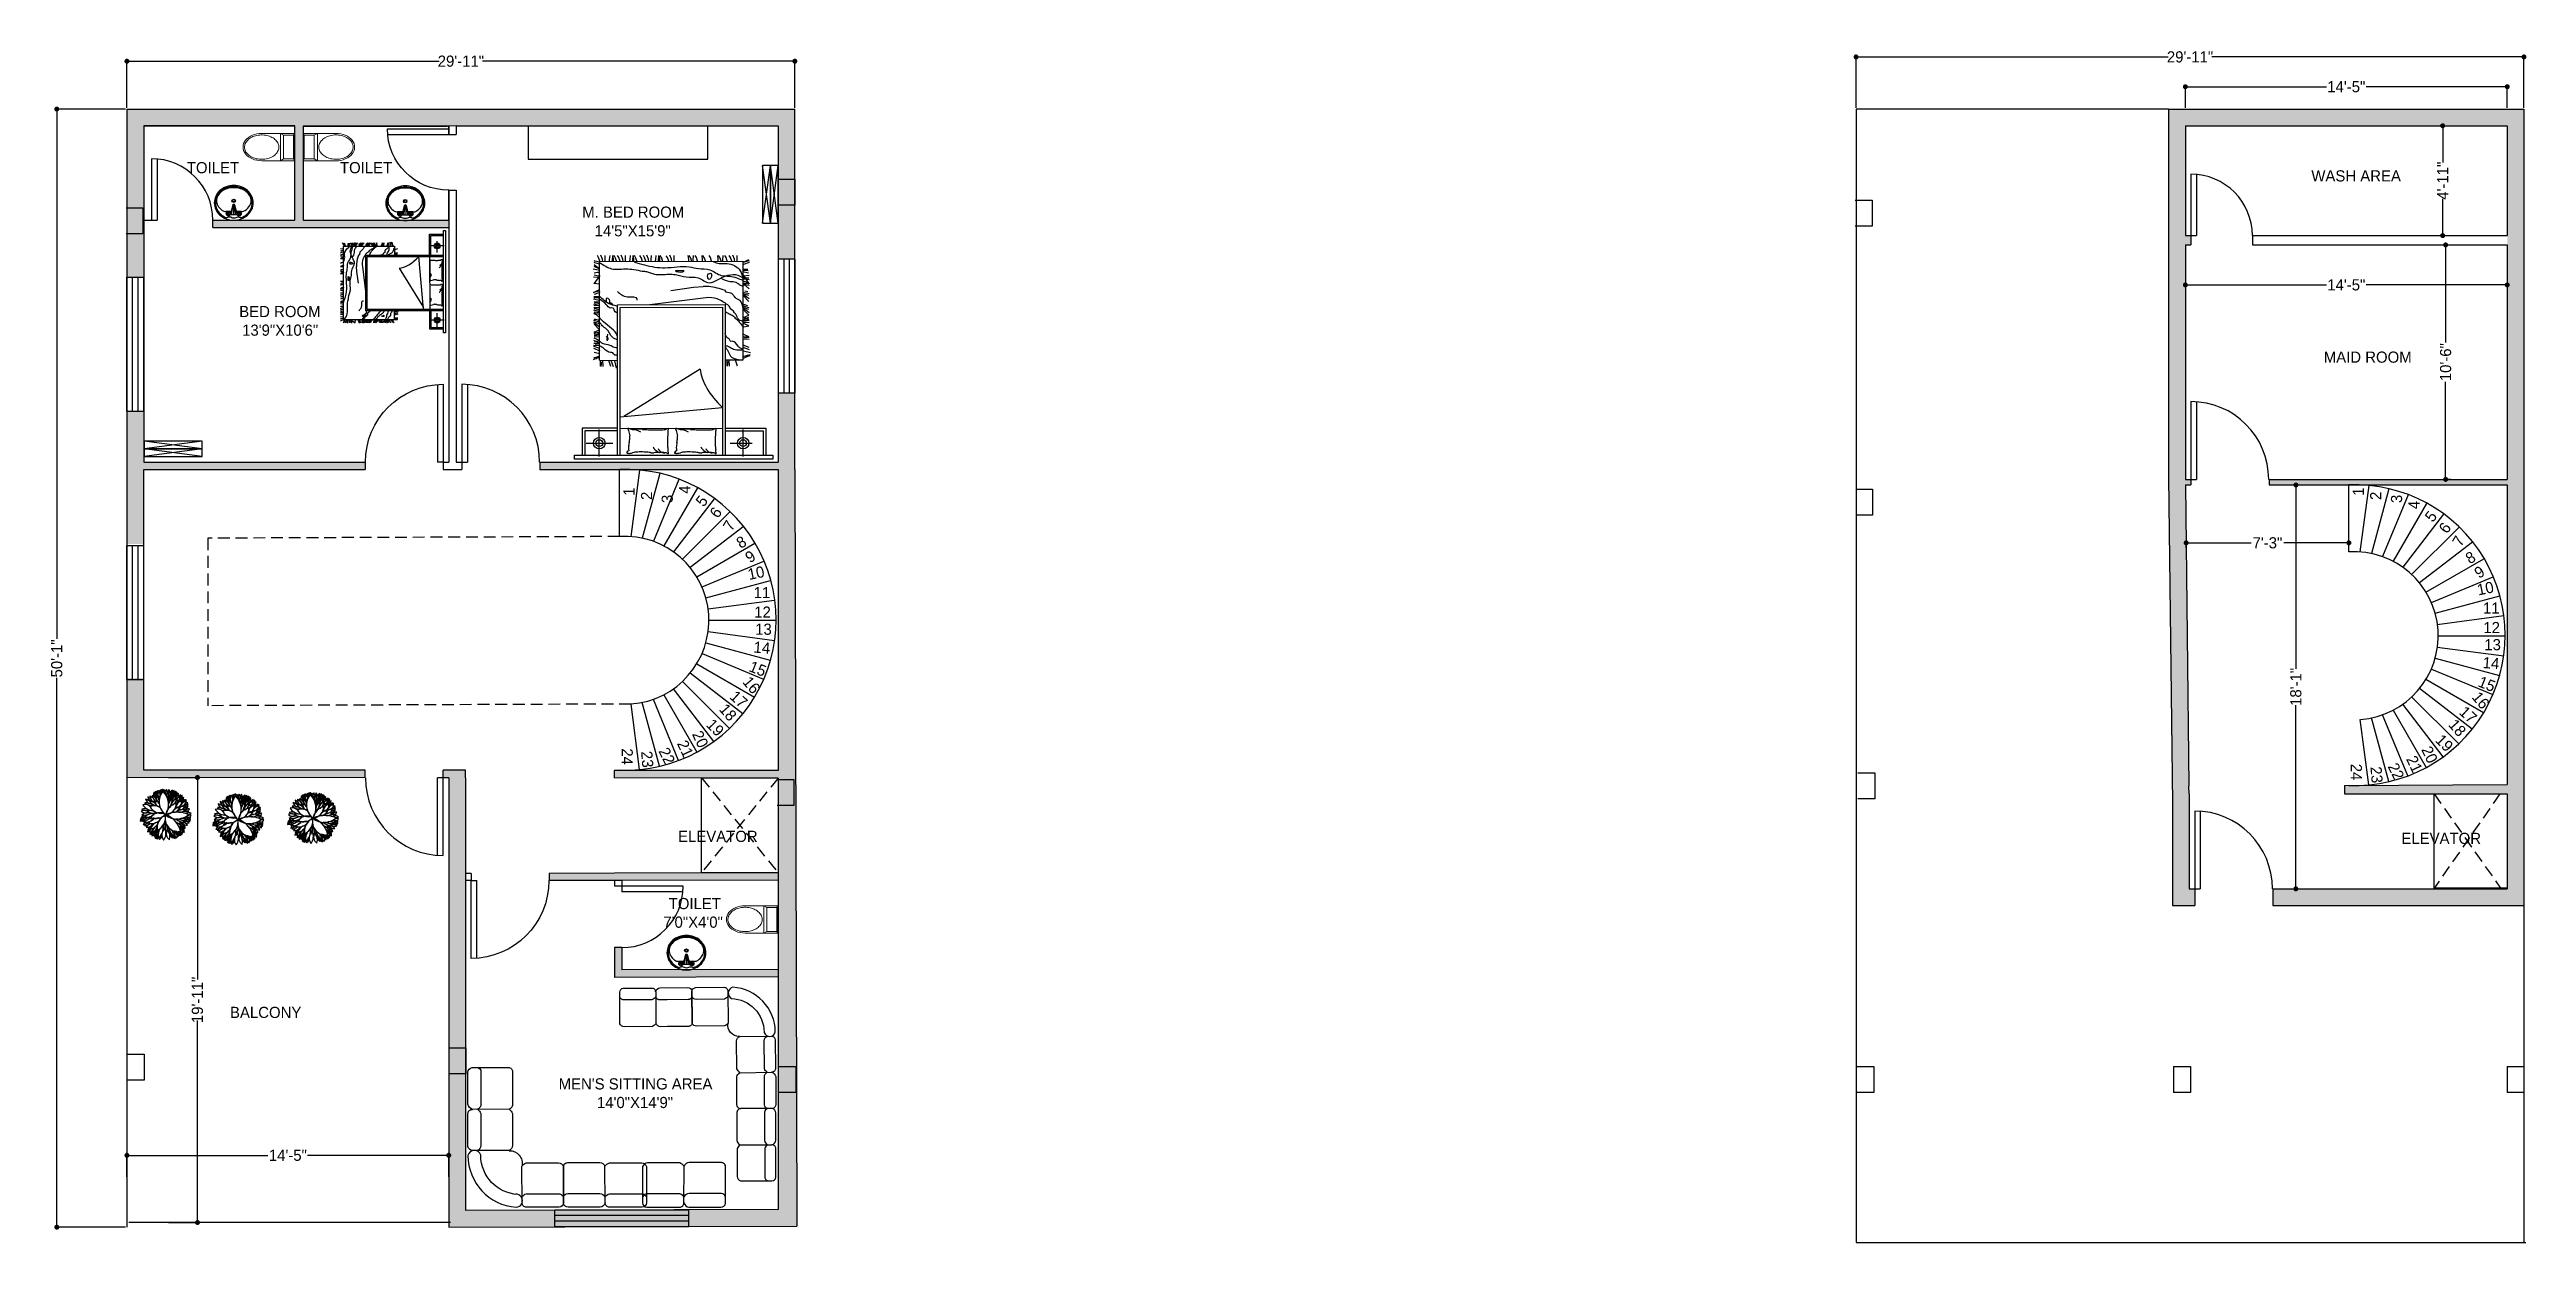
# Model space of a CAD drawing. Header units: inches. Extents: x -1202318 to 15458, y 120 to 819423.
# Drawn here: x 4494 to 5825, y 137 to 778 of the extents above; entities that cross this region are included whole.
import ezdxf

# ---------------------------------------------------------------- set-up
doc = ezdxf.new("R2010")
doc.units = ezdxf.units.IN
doc.header["$PDMODE"] = 98
doc.linetypes.add('HIDDEN', pattern=[9.525, 6.35, -3.175])
doc.styles.add('style 2', font='', dxfattribs={"height": 6})
doc.styles.get('style 2').set_extended_font_data('Bahnschrift')
doc.dimstyles.new('ISO-25', dxfattribs={"dimtxt": 6, "dimasz": 2.67, "dimexe": 1.25, "dimexo": 0.625, "dimgap": 0.645, "dimtad": 0, "dimdec": 0, "dimlunit": 3, "dimtxsty": 'style 2', "dimblk": 'DOT', "dimcen": 2.485, "dimclrd": 3, "dimclrt": 256, "dimadec": 0, "dimazin": 0, "dimtfac": 1, "dimtdec": 0, "dimtmove": 0, "dimatfit": 3, "dimfxl": 1, "dimarcsym": 1})

msp = doc.modelspace()

# ---------------------------------------------------------------- texts
at = {"char_height": 6, "attachment_point": 1, "style": 'style 2'}
for s, width, insert in [('TOILET ', 21.31, (4567.8, 717.6)), ('TOILET ', 21.31, (4650.1, 717.6)), ('\\pi0.90105;WASH AREA', 48.853, (5708.8, 713.2)), ('\\pi9.3288;M. BED ROOM\\P\\pi16.008;14\'5"X15\'9"', 69.27, (4771, 693.7)), ('\\pi5.9553;BED ROOM\\P\\pi7.5193;13\'9"X10\'6"', 51.752, (4590, 640.3)), ('\\pi1.2805;MAID ROOM', 46.282, (5715.1, 615.8)), ('\\pi7.9904;11 ', 20.487, (4864.5, 489.3)), ('\\pi7.9904;11 ', 20.487, (5794, 481)), ('\\pi7.0681;12 ', 20.487, (4865.7, 478.8)), ('\\pi7.0784;13 ', 20.487, (4866.2, 469.6)), ('\\pi7.0681;12 ', 20.487, (5795.1, 470.5)), ('\\pi7.0784;13 ', 20.487, (5795.6, 461.3)), ('\\pi-7.988;ELEVATOR', 23.3, (4839.8, 358.3)), ('\\pi-7.988;ELEVATOR', 23.3, (5766.1, 357.2)), ('\\pi4.8901;TOILET\\P\\pi2.0428;7\'0"X4\'0"', 35.678, (4821.9, 322.2)), ('BALCONY', 30, (4591, 263.7)), ('\\pi5.0352;MEN\'S SITTING AREA\\P\\pi25.66;14\'0"X14\'9"', 88.842, (4762.6, 225.3))]:
    msp.add_mtext_dynamic_manual_height_columns(s, width=width, gutter_width=30, heights=[0], dxfattribs=dict(at, insert=insert))
for s, width, heights, insert, rotation in [('\\pi9.3955;1 ', 20.487, [0], (4802.5, 528.9), 90), ('\\pi8.5144;2  ', 20.487, [0], (4811.9, 527.5), 90), ('\\pi8.4835;3 ', 20.487, [0], (4823, 525.9), 90), ('\\pi8.3143;4 ', 20.487, [0], (4832.4, 531.1), 90), ('\\pi8.5619;5 ', 20.487, [0], (4835.6, 528.8), 52.4785), ('\\pi9.3955;1 ', 20.487, [0], (5732, 528.9), 90), ('\\pi8.5144;2  ', 20.487, [0], (5741.3, 527.5), 90), ('\\pi8.4835;3 ', 20.487, [0], (5752.5, 525.9), 90), ('\\pi8.3143;4 ', 20.487, [0], (5761.9, 522.8), 90), ('\\pi8.5702;6', 20.487, [6.06], (4843.3, 522.4), 54.0207), ('\\pi8.6114;7 ', 20.487, [0], (4851.1, 514.6), 58.7279), ('\\pi8.5619;5 ', 20.487, [0], (5765, 520.5), 52.4785), ('\\pi8.5702;6', 20.487, [6.06], (5772.7, 514.1), 54.0207), ('\\pi8.4237;8 ', 20.487, [0], (4855.1, 510.7), 29.9829), ('\\pi8.5702;9 ', 20.487, [0], (4860, 502.1), 33.8663), ('\\pi8.6114;7 ', 20.487, [0], (5780.6, 506.3), 58.7279), ('\\pi8.4237;8 ', 20.487, [0], (5784.5, 502.4), 29.9829), ('\\pi7.0021;10  ', 20.487, [0], (4861.9, 497.5), 11.4894), ('\\pi8.5702;9 ', 20.487, [0], (5789.4, 493.8), 33.8663), ('\\pi7.0021;10  ', 20.487, [0], (5791.4, 489.2), 11.4894), ('\\pi6.8267;14 ', 20.487, [0], (4865.9, 460.6), 355.4198), ('\\pi7.1032;16 ', 20.487, [0], (4866.1, 447.4), 310.217), ('\\pi7.033;15', 20.487, [0], (4865.1, 452.4), 338.4017), ('\\pi7.033;15', 20.487, [0], (5794.5, 444.2), 338.4017), ('\\pi6.8267;14 ', 20.487, [0], (5795.3, 452.3), 355.4198), ('\\pi6.9257;18 ', 20.487, [0], (4853.4, 432.5), 311.3845), ('\\pi7.1651;17 ', 20.487, [0], (4857.9, 439), 317.6361), ('\\pi7.1032;16 ', 20.487, [0], (5795.6, 439.2), 310.217), ('\\pi7.1032;19 ', 20.487, [0], (4845.8, 424.1), 314.7859), ('\\pi6.9257;18 ', 20.487, [0], (5782.9, 424.2), 311.3845), ('\\pi7.1651;17 ', 20.487, [0], (5787.4, 430.7), 317.6361), ('24', 9.273, [0], (4807.5, 402.6), 270), ('\\pi6.3418;23 ', 20.487, [0], (4817.4, 407.7), 274.6922), ('\\pi6.3315;22 ', 20.487, [0], (4823.7, 409.5), 296.5898), ('\\pi7.2538;21 ', 20.487, [0], (4833.5, 414.3), 295.0085), ('\\pi6.2655;20  ', 20.487, [0], (4841.9, 418.5), 295.3725), ('\\pi6.2655;20  ', 20.487, [0], (5771.4, 410.2), 295.3725), ('\\pi7.1032;19 ', 20.487, [0], (5775.2, 415.8), 314.7859), ('24', 9.273, [0], (5736.9, 394.3), 270), ('\\pi6.3418;23 ', 20.487, [0], (5746.9, 399.4), 274.6922), ('\\pi6.3315;22 ', 20.487, [0], (5753.1, 401.2), 296.5898), ('\\pi7.2538;21 ', 20.487, [0], (5762.9, 406), 295.0085)]:
    msp.add_mtext_dynamic_manual_height_columns(s, width=width, gutter_width=30, heights=heights, dxfattribs=dict(at, insert=insert, rotation=rotation))

# ---------------------------------------------------------------- blocks, each defined once
blk = doc.blocks.new('DD2')
for p, q in [((0, 33), (0, 0)), ((3, 33), (3, 0)), ((0, 0), (3, 0))]:
    blk.add_line(p, q)
blk.add_arc((0, 0), 33, 0, 90)
blk = doc.blocks.new('D1 inch')
for p, q in [((0, 41.8), (0, 0)), ((3, 41.7), (3, 0)), ((0, 0), (3, 0)), ((41.8, 0), (42, 0))]:
    blk.add_line(p, q)
blk.add_arc((0, 0), 41.8, 0, 90)
blk = doc.blocks.new('W1')
for p, q in [((-36, 9), (-36, 0)), ((-36, 9), (36, 9)), ((-36, 0), (36, 0)), ((36, 9), (36, 0))]:
    blk.add_line(p, q)
at = {"ltscale": 0.25}
for p, q in [((-36, 6), (36, 6)), ((-36, 3), (36, 3))]:
    blk.add_line(p, q, dxfattribs=at)
blk = doc.blocks.new('A$C2B723114')
for p, q in [((0, 2.905), (2.827, 2.905)), ((0, 2.849), (0, 2.905)), ((2.827, 2.849), (0, 2.849)), ((0.101, 2.465), (0.101, 2.849)), ((0.14, 2.503), (0.14, 2.849)), ((0.424, 2.87), (0.424, 2.485)), ((0.679, 0.705), (0.679, 2.851)), ((0.719, 0.743), (0.719, 2.851)), ((2.178, 2.851), (2.178, 0.745)), ((2.216, 2.851), (2.216, 0.707)), ((2.474, 2.87), (2.474, 2.485)), ((2.68, 2.505), (2.68, 2.851)), ((2.718, 2.467), (2.718, 2.851)), ((2.827, 2.905), (2.827, 2.849)), ((0.677, 2.503), (0.14, 2.503)), ((0.609, 2.678), (0.295, 2.678)), ((0.719, 2.47), (2.178, 2.472)), ((1.379, 2.5), (1.36, 2.576)), ((1.386, 2.472), (1.379, 2.5)), ((2.059, 2.5), (2.04, 2.576)), ((2.066, 2.472), (2.059, 2.5)), ((2.219, 2.505), (2.68, 2.505)), ((2.659, 2.678), (2.282, 2.678)), ((0.679, 2.465), (0.101, 2.465)), ((2.177, 2.304), (0.718, 2.169)), ((1.036, 1.623), (2.125, 2.299)), ((2.219, 2.467), (2.718, 2.467)), ((0.427, 0.088), (0.427, 1.494)), ((0.427, 1.494), (0.679, 1.494)), ((0.505, 1.582), (0.535, 1.494)), ((0.617, 1.582), (0.623, 1.492)), ((0.647, 1.582), (0.637, 1.514)), ((0.657, 1.494), (0.657, 1.577)), ((2.469, 1.496), (2.216, 1.502)), ((2.229, 1.608), (2.252, 1.504)), ((2.273, 1.593), (2.306, 1.501)), ((2.307, 1.588), (2.337, 1.501)), ((2.419, 1.588), (2.425, 1.498)), ((2.449, 1.588), (2.439, 1.52)), ((2.459, 1.501), (2.459, 1.583)), ((2.469, 1.496), (2.469, 0.09)), ((0.317, 1.392), (0.421, 1.369)), ((0.332, 1.348), (0.424, 1.315)), ((0.337, 1.314), (0.424, 1.284)), ((0.337, 1.202), (0.427, 1.196)), ((0.337, 1.172), (0.405, 1.182)), ((0.424, 1.162), (0.342, 1.162)), ((0.342, 1.162), (0.424, 1.125)), ((2.46, 1.366), (2.552, 1.332)), ((2.465, 1.332), (2.552, 1.301)), ((2.465, 1.293), (2.555, 1.287)), ((2.465, 1.264), (2.533, 1.273)), ((2.549, 1.165), (2.467, 1.16)), ((2.546, 1.146), (2.467, 1.134)), ((2.469, 1.404), (2.549, 1.386)), ((2.47, 1.253), (2.552, 1.216)), ((2.552, 1.253), (2.47, 1.253)), ((2.543, 1.228), (2.47, 1.216)), ((2.47, 1.216), (2.546, 1.182)), ((2.549, 1.134), (2.47, 1.12)), ((2.47, 1.12), (2.549, 1.095)), ((2.549, 1.095), (2.47, 1.063)), ((2.47, 1.063), (2.549, 0.984)), ((2.546, 1.117), (2.473, 1.092)), ((0.336, 0.82), (0.424, 0.757)), ((0.421, 0.958), (0.339, 0.953)), ((0.418, 0.939), (0.339, 0.927)), ((0.339, 0.749), (0.424, 0.726)), ((0.416, 1.021), (0.342, 1.009)), ((0.342, 1.009), (0.418, 0.975)), ((0.421, 0.927), (0.342, 0.913)), ((0.342, 0.913), (0.421, 0.888)), ((0.421, 0.888), (0.342, 0.856)), ((0.342, 0.856), (0.421, 0.777)), ((0.342, 0.772), (0.424, 0.746)), ((0.418, 0.91), (0.345, 0.885)), ((0.359, 0.721), (0.399, 0.709)), ((0.399, 0.709), (0.421, 0.709)), ((2.216, 0.707), (0.679, 0.705)), ((2.178, 0.745), (0.719, 0.743)), ((0.994, 0.611), (1.755, 0.706)), ((2.464, 1.027), (2.552, 0.964)), ((2.464, 0.939), (2.487, 0.928)), ((2.464, 0.891), (2.515, 0.848)), ((2.467, 0.956), (2.552, 0.933)), ((2.467, 0.846), (2.521, 0.834)), ((2.549, 0.761), (2.467, 0.772)), ((2.473, 0.746), (2.467, 0.741)), ((2.467, 0.715), (2.549, 0.724)), ((2.552, 0.71), (2.467, 0.684)), ((2.47, 0.979), (2.552, 0.953)), ((2.47, 0.817), (2.493, 0.797)), ((2.549, 0.809), (2.47, 0.817)), ((2.552, 0.746), (2.473, 0.746)), ((2.487, 0.928), (2.526, 0.916)), ((2.493, 0.797), (2.535, 0.789)), ((2.515, 0.848), (2.549, 0.837)), ((2.521, 0.834), (2.552, 0.829)), ((2.526, 0.916), (2.549, 0.916)), ((2.552, 0.829), (2.529, 0.809)), ((2.535, 0.789), (2.552, 0.786)), ((0.336, 0.623), (0.424, 0.561)), ((0.336, 0.478), (0.387, 0.436)), ((0.421, 0.415), (0.336, 0.392)), ((0.339, 0.553), (0.424, 0.53)), ((0.339, 0.433), (0.393, 0.422)), ((0.424, 0.287), (0.339, 0.415)), ((0.342, 0.66), (0.421, 0.581)), ((0.342, 0.575), (0.424, 0.55)), ((0.342, 0.405), (0.365, 0.385)), ((0.421, 0.396), (0.342, 0.405)), ((0.421, 0.398), (0.348, 0.39)), ((0.359, 0.524), (0.399, 0.513)), ((0.365, 0.385), (0.407, 0.377)), ((0.387, 0.436), (0.421, 0.425)), ((0.393, 0.422), (0.424, 0.416)), ((0.424, 0.416), (0.402, 0.396)), ((0.407, 0.377), (0.424, 0.374)), ((1.131, 0.454), (0.994, 0.448)), ((1.452, 0.502), (1.131, 0.454)), ((2.549, 0.684), (2.464, 0.662)), ((2.464, 0.619), (2.478, 0.613)), ((2.467, 0.599), (2.487, 0.596)), ((2.467, 0.531), (2.549, 0.56)), ((2.467, 0.509), (2.555, 0.534)), ((2.467, 0.413), (2.552, 0.402)), ((2.467, 0.288), (2.552, 0.408)), ((2.555, 0.534), (2.47, 0.489)), ((2.549, 0.667), (2.476, 0.659)), ((2.476, 0.647), (2.555, 0.628)), ((2.478, 0.613), (2.541, 0.608)), ((2.487, 0.596), (2.552, 0.596)), ((2.541, 0.608), (2.552, 0.613)), ((0.421, 0.338), (0.339, 0.349)), ((0.339, 0.292), (0.421, 0.301)), ((0.339, 0.104), (0.421, 0.132)), ((0.339, 0.082), (0.427, 0.107)), ((0.427, 0.107), (0.342, 0.062)), ((0.424, 0.324), (0.345, 0.324)), ((0.348, 0.257), (0.427, 0.237)), ((0.351, 0.223), (0.413, 0.217)), ((0.359, 0.206), (0.424, 0.206)), ((0.413, 0.217), (0.424, 0.223)), ((2.469, 0.09), (0.427, 0.088)), ((0.511, 0.066), (0.508, 0.006)), ((0.511, 0.094), (0.511, 0.066)), ((0.542, 0.094), (0.547, 0.057)), ((0.547, 0.057), (0.57, 0.001)), ((0.587, 0.088), (0.604, 0.035)), ((0.604, 0.035), (0.621, 0.006)), ((0.651, 0.088), (0.668, 0.035)), ((0.668, 0.035), (0.685, 0.006)), ((0.713, 0.066), (0.71, 0.006)), ((0.713, 0.094), (0.713, 0.066)), ((0.733, 0.094), (0.75, 0.043)), ((0.75, 0.043), (0.773, 0.004)), ((0.779, 0.091), (0.779, 0.063)), ((0.779, 0.063), (0.784, 0.007)), ((0.874, 0.088), (0.891, 0.035)), ((0.891, 0.035), (0.908, 0.006)), ((0.956, 0.094), (0.973, 0.043)), ((0.973, 0.043), (0.996, 0.004)), ((1.001, 0.091), (1.001, 0.063)), ((1.001, 0.063), (1.007, 0.007)), ((1.072, 0.088), (1.089, 0.035)), ((1.089, 0.035), (1.106, 0.006)), ((1.134, 0.066), (1.131, 0.006)), ((1.134, 0.094), (1.134, 0.066)), ((1.154, 0.094), (1.171, 0.043)), ((1.171, 0.043), (1.194, 0.004)), ((1.2, 0.091), (1.2, 0.063)), ((1.2, 0.063), (1.205, 0.007)), ((1.409, 0.066), (1.406, 0.006)), ((1.409, 0.094), (1.409, 0.066)), ((1.44, 0.094), (1.446, 0.057)), ((1.446, 0.057), (1.468, 0.001)), ((1.485, 0.088), (1.502, 0.035)), ((1.502, 0.035), (1.519, 0.008)), ((1.567, 0.096), (1.584, 0.045)), ((1.584, 0.045), (1.607, 0.006)), ((1.613, 0.093), (1.613, 0.065)), ((1.613, 0.065), (1.618, 0.008)), ((1.63, 0.085), (1.624, 0.003)), ((1.669, 0.062), (1.661, 0.003)), ((1.672, 0.088), (1.669, 0.062)), ((1.734, 0.065), (1.732, 0.006)), ((1.734, 0.093), (1.734, 0.065)), ((1.766, 0.093), (1.771, 0.057)), ((1.771, 0.057), (1.794, 0)), ((1.811, 0.088), (1.828, 0.034)), ((1.828, 0.034), (1.845, 0.006)), ((1.857, 0.096), (1.874, 0.045)), ((1.874, 0.045), (1.896, 0.006)), ((1.934, 0.096), (1.951, 0.045)), ((1.951, 0.045), (1.974, 0.006)), ((1.98, 0.093), (1.98, 0.065)), ((1.98, 0.065), (1.985, 0.008)), ((1.997, 0.085), (1.991, 0.003)), ((2.036, 0.062), (2.028, 0.003)), ((2.039, 0.088), (2.036, 0.062)), ((2.101, 0.065), (2.098, 0.006)), ((2.101, 0.093), (2.101, 0.065)), ((2.132, 0.093), (2.138, 0.057)), ((2.138, 0.057), (2.161, 0)), ((2.178, 0.088), (2.195, 0.034)), ((2.195, 0.034), (2.212, 0.006)), ((2.224, 0.096), (2.241, 0.045)), ((2.241, 0.045), (2.263, 0.006)), ((2.269, 0.093), (2.269, 0.065)), ((2.269, 0.065), (2.275, 0.008)), ((2.286, 0.085), (2.28, 0.003)), ((2.326, 0.062), (2.317, 0.003)), ((2.328, 0.088), (2.326, 0.062)), ((2.391, 0.065), (2.388, 0.006)), ((2.391, 0.093), (2.391, 0.065)), ((2.422, 0.093), (2.427, 0.057)), ((2.427, 0.057), (2.45, 0)), ((2.464, 0.305), (2.549, 0.285)), ((2.464, 0.099), (2.538, 0.088)), ((2.467, 0.319), (2.555, 0.313)), ((2.467, 0.218), (2.56, 0.198)), ((2.467, 0.198), (2.549, 0.161)), ((2.467, 0.184), (2.498, 0.175)), ((2.467, 0.088), (2.484, 0.034)), ((2.47, 0.249), (2.501, 0.249)), ((2.47, 0.13), (2.535, 0.11)), ((2.484, 0.034), (2.501, 0.006)), ((2.498, 0.175), (2.546, 0.136)), ((2.501, 0.249), (2.549, 0.255)), ((2.535, 0.11), (2.549, 0.099)), ((2.538, 0.088), (2.546, 0.082))]:
    blk.add_line(p, q)
for centre, radius in [((0.424, 2.678), 0.0821), ((0.424, 2.678), 0.0493), ((2.474, 2.678), 0.0821), ((2.474, 2.678), 0.0493)]:
    blk.add_circle(centre, radius)
for centre, radius, start, end in [((0.809, 2.821), 0.00315, 111.7883, 160.436), ((0.816, 2.802), 0.0232, 94.3025, 111.7883), ((0.816, 2.799), 0.0266, 59.3487, 94.3025), ((1.489, 2.821), 0.00315, 111.7883, 160.436), ((1.497, 2.802), 0.0232, 94.3025, 111.7883), ((1.497, 2.799), 0.0266, 59.3487, 94.3025), ((0.808, 2.821), 0.00214, 160.436, 281.8931), ((0.809, 2.815), 0.00394, 21.9904, 101.8931), ((0.841, 2.795), 0.0302, 158.579, 188.1335), ((1.036, 2.823), 0.227, 188.1335, 192.1095), ((0.521, 2.532), 0.296, 350.0016, 356.4951), ((0.83, 2.477), 0.0178, 170.0016, 196.6978), ((0.799, 2.811), 0.0144, 338.579, 21.9904), ((0.814, 2.473), 0.00122, 196.6978, 277.1204), ((0.635, 2.737), 0.183, 7.6809, 12.1095), ((0.804, 2.551), 0.0807, 277.1204, 286.2212), ((-0.018, 2.649), 0.842, 3.3687, 7.6809), ((-11.732, 3.282), 12.572, 356.4951, 356.945), ((0.198, 2.661), 0.626, 358.3669, 3.3687), ((-0.435, 2.679), 1.259, 356.945, 358.3669), ((0.807, 2.542), 0.0707, 286.2212, 297.2841), ((0.855, 2.864), 0.0497, 239.3487, 264.7408), ((0.858, 2.442), 0.0418, 102.869, 117.2841), ((0.879, 2.352), 0.135, 93.574, 102.869), ((0.92, 3.568), 0.757, 264.7408, 268.0921), ((0.868, 2.725), 0.0915, 74.0648, 94.2159), ((0.938, 1.415), 1.073, 90.2865, 93.574), ((0.868, 2.725), 0.0915, 53.9136, 74.0648), ((0.941, 4.189), 1.378, 268.0921, 270.5757), ((0.868, 2.725), 0.0915, 36.1766, 53.9136), ((0.959, -2.784), 5.272, 89.0296, 90.2865), ((0.86, 2.61), 0.216, 62.7604, 69.1397), ((0.868, 2.725), 0.0915, 18.4397, 36.1766), ((0.947, 3.616), 0.805, 270.5757, 274.8018), ((0.926, 2.739), 0.0708, 51.6114, 62.7604), ((0.746, 2.511), 0.361, 46.1885, 51.6114), ((0.852, 2.622), 0.208, 39.0349, 46.1885), ((1.036, 2.548), 0.267, 87.4614, 94.8018), ((0.978, 2.724), 0.0455, 28.3168, 39.0349), ((0.856, 2.658), 0.185, 23.0028, 28.3168), ((1.042, 2.674), 0.14, 79.8101, 87.4614), ((0.995, -0.612), 3.1, 87.3904, 89.0296), ((1.153, 3.293), 0.488, 259.8101, 263.9133), ((1.204, 3.77), 0.967, 263.9133, 270), ((1.085, 1.364), 1.122, 85.3824, 87.3904), ((1.28, 3.773), 1.295, 265.3824, 267.2509), ((1.492, 3.136), 0.681, 244.6889, 246.5156), ((1.204, 3.432), 0.629, 270, 277.5469), ((1.228, 2.691), 0.212, 267.2509, 281.5586), ((1.492, 3.136), 0.681, 246.5156, 248.3423), ((1.492, 3.136), 0.681, 248.3423, 250.572), ((1.492, 3.136), 0.681, 250.572, 252.8018), ((1.297, 2.351), 0.135, 83.5659, 101.5586), ((1.257, 3.029), 0.223, 277.5469, 285.744), ((1.3, 2.375), 0.11, 72.6136, 83.5659), ((1.394, 2.544), 0.281, 98.4372, 105.744), ((1.396, 2.683), 0.212, 252.6136, 260.5159), ((1.375, 2.675), 0.149, 90, 98.4372), ((1.965, 2.566), 0.607, 171.9949, 177.3351), ((1.42, 2.591), 0.0624, 177.3351, 194.0452), ((1.403, 2.72), 0.25, 260.5159, 265.9171), ((1.653, 2.61), 0.292, 167.8016, 171.9949), ((0.572, 2.843), 0.813, 347.8016, 350.3156), ((1.371, 2.819), 0.0315, 274.4002, 333.4195), ((0.923, 2.738), 0.453, 0, 6.2324), ((1.188, 2.738), 0.188, 350.3156, 0), ((1.375, 2.74), 0.0833, 78.7276, 90), ((1.385, 2.472), 0.000845, 265.9171, 14.0449), ((1.389, 2.81), 0.0121, 333.4195, 78.7276), ((1.488, 2.821), 0.00214, 160.436, 281.8931), ((1.489, 2.815), 0.00394, 21.9904, 101.8931), ((1.521, 2.795), 0.0302, 158.579, 188.1335), ((1.716, 2.823), 0.227, 188.1335, 192.1095), ((1.51, 2.477), 0.0178, 170.0016, 196.6978), ((1.48, 2.811), 0.0144, 338.579, 21.9904), ((1.201, 2.532), 0.296, 350.0016, 356.4951), ((1.494, 2.473), 0.00122, 196.6978, 277.1204), ((1.315, 2.737), 0.183, 7.6809, 12.1095), ((1.484, 2.551), 0.0807, 277.1204, 286.2212), ((0.662, 2.649), 0.842, 3.3687, 7.6809), ((-11.052, 3.282), 12.572, 356.4951, 356.945), ((0.245, 2.679), 1.259, 356.945, 358.3669), ((0.878, 2.661), 0.626, 358.3669, 3.3687), ((1.487, 2.542), 0.0707, 286.2212, 297.2841), ((1.536, 2.864), 0.0497, 239.3487, 264.7408), ((1.539, 2.442), 0.0418, 102.869, 117.2841), ((1.559, 2.352), 0.135, 93.574, 102.869), ((1.601, 3.568), 0.757, 264.7408, 268.0921), ((1.548, 2.725), 0.0915, 74.0648, 94.2159), ((1.618, 1.415), 1.073, 90.2865, 93.574), ((1.548, 2.725), 0.0915, 53.9136, 74.0648), ((1.621, 4.189), 1.378, 268.0921, 270.5757), ((1.548, 2.725), 0.0915, 36.1766, 53.9136), ((1.639, -2.784), 5.272, 89.0296, 90.2865), ((1.54, 2.61), 0.216, 62.7604, 69.1397), ((1.548, 2.725), 0.0915, 18.4397, 36.1766), ((1.627, 3.616), 0.805, 270.5757, 274.8018), ((1.607, 2.739), 0.0708, 51.6114, 62.7604), ((1.426, 2.511), 0.361, 46.1885, 51.6114), ((1.533, 2.622), 0.208, 39.0349, 46.1885), ((1.717, 2.548), 0.267, 87.4614, 94.8018), ((1.659, 2.724), 0.0455, 28.3168, 39.0349), ((1.536, 2.658), 0.185, 23.0028, 28.3168), ((1.676, -0.612), 3.1, 87.3904, 89.0296), ((1.722, 2.674), 0.14, 79.8101, 87.4614), ((1.834, 3.293), 0.488, 259.8101, 263.9133), ((1.884, 3.77), 0.967, 263.9133, 270), ((1.766, 1.364), 1.122, 85.3824, 87.3904), ((1.96, 3.773), 1.295, 265.3824, 267.2509), ((2.172, 3.136), 0.681, 244.6889, 246.5156), ((1.884, 3.432), 0.629, 270, 277.5469), ((1.908, 2.691), 0.212, 267.2509, 281.5586), ((2.172, 3.136), 0.681, 246.5156, 248.3423), ((2.172, 3.136), 0.681, 248.3423, 250.572), ((2.172, 3.136), 0.681, 250.572, 252.8018), ((1.978, 2.351), 0.135, 83.5659, 101.5586), ((1.938, 3.029), 0.223, 277.5469, 285.744), ((1.981, 2.375), 0.11, 72.6136, 83.5659), ((2.075, 2.544), 0.281, 98.4372, 105.744), ((2.077, 2.683), 0.212, 252.6136, 260.5159), ((2.055, 2.675), 0.149, 90, 98.4372), ((2.645, 2.566), 0.607, 171.9949, 177.3351), ((2.101, 2.591), 0.0624, 177.3351, 194.0452), ((2.083, 2.72), 0.25, 260.5159, 265.9171), ((2.333, 2.61), 0.292, 167.8016, 171.9949), ((1.253, 2.843), 0.813, 347.8016, 350.3156), ((2.052, 2.819), 0.0315, 274.4002, 333.4195), ((1.603, 2.738), 0.453, 0, 6.2324), ((1.869, 2.738), 0.188, 350.3156, 0), ((2.055, 2.74), 0.0833, 78.7276, 90), ((2.065, 2.472), 0.000845, 265.9171, 14.0449), ((2.069, 2.81), 0.0121, 333.4195, 78.7276)]:
    blk.add_arc(centre, radius, start, end)
blk.add_ellipse((0.496, 1.913), major_axis=(0.489, -0.46), ratio=0.503305, start_param=0.491272, end_param=1.591113)
for points, knots in [([(0.427, 1.468), (0.404, 1.458), (0.369, 1.444), (0.334, 1.434), (0.322, 1.431)], [0, 0, 0, 0, 98.452083, 144.639601, 144.639601, 144.639601, 144.639601]), ([(0.424, 1.442), (0.403, 1.437), (0.369, 1.428), (0.335, 1.42), (0.322, 1.417)], [0, 0, 0, 0, 84.638756, 136.955563, 136.955563, 136.955563, 136.955563]), ([(0.677, 1.31), (0.661, 1.334), (0.632, 1.38), (0.604, 1.45), (0.542, 1.475), (0.506, 1.487), (0.485, 1.494)], [0, 0, 0, 0, 110.980521, 216.571322, 273.316778, 363.252298, 363.252298, 363.252298, 363.252298]), ([(2.215, 1.421), (2.233, 1.425), (2.264, 1.43), (2.276, 1.384), (2.343, 1.397), (2.395, 1.334), (2.447, 1.303), (2.47, 1.29)], [0, 0, 0, 0, 61.886907, 102.717887, 145.699352, 284.082577, 386.765171, 386.765171, 386.765171, 386.765171]), ([(2.555, 1.485), (2.531, 1.476), (2.503, 1.464), (2.474, 1.455), (2.469, 1.454)], [0, 0, 0, 0, 98.452083, 119.481049, 119.481049, 119.481049, 119.481049]), ([(2.552, 1.46), (2.531, 1.455), (2.503, 1.448), (2.475, 1.441), (2.469, 1.439)], [0, 0, 0, 0, 84.638756, 111.94623, 111.94623, 111.94623, 111.94623]), ([(0.677, 1.286), (0.657, 1.291), (0.615, 1.302), (0.554, 1.353), (0.482, 1.349), (0.436, 1.349), (0.423, 1.349)], [0, 0, 0, 0, 80.250278, 168.388677, 295.908361, 346.663112, 346.663112, 346.663112, 346.663112]), ([(0.423, 1.344), (0.437, 1.339), (0.464, 1.326), (0.513, 1.285), (0.546, 1.216), (0.613, 1.235), (0.614, 1.191), (0.664, 1.181), (0.674, 1.144), (0.682, 1.115)], [0, 0, 0, 0, 56.745495, 115.23739, 254.956954, 286.678662, 337.828324, 366.201072, 468.500395, 468.500395, 468.500395, 468.500395]), ([(2.215, 1.319), (2.229, 1.319), (2.268, 1.319), (2.329, 1.271), (2.414, 1.279), (2.454, 1.24), (2.466, 1.228)], [0, 0, 0, 0, 57.155505, 146.33427, 287.936209, 355.396728, 355.396728, 355.396728, 355.396728]), ([(2.215, 1.148), (2.225, 1.129), (2.258, 1.067), (2.361, 1.001), (2.431, 0.934), (2.466, 0.9)], [0, 0, 0, 0, 83.02987, 271.460712, 463.033803, 463.033803, 463.033803, 463.033803]), ([(2.218, 1.206), (2.242, 1.196), (2.312, 1.166), (2.342, 1.055), (2.427, 1.022), (2.447, 0.981), (2.462, 0.968), (2.47, 0.962)], [0, 0, 0, 0, 97.73655, 287.59661, 389.176293, 423.403759, 463.679181, 463.679181, 463.679181, 463.679181]), ([(2.357, 1.127), (2.366, 1.176), (2.376, 1.235), (2.337, 1.185), (2.36, 1.171), (2.377, 1.161)], [0, 0, 0, 0, 107.853607, 130.728419, 189.220329, 189.220329, 189.220329, 189.220329]), ([(0.428, 0.945), (0.455, 0.935), (0.496, 0.921), (0.522, 0.844), (0.563, 0.795), (0.611, 0.757), (0.621, 0.717), (0.654, 0.702), (0.672, 0.69), (0.677, 0.686)], [0, 0, 0, 0, 102.299436, 159.044876, 303.717955, 348.579152, 391.138254, 454.581655, 477.456496, 477.456496, 477.456496, 477.456496]), ([(0.428, 0.74), (0.435, 0.703), (0.444, 0.65), (0.519, 0.627), (0.555, 0.581), (0.598, 0.524), (0.679, 0.541), (0.677, 0.509), (0.677, 0.506)], [0, 0, 0, 0, 130.791737, 187.537266, 286.231946, 353.673191, 460.023761, 472.712403, 472.712403, 472.712403, 472.712403]), ([(0.682, 0.803), (0.667, 0.812), (0.634, 0.832), (0.579, 0.852), (0.535, 0.897), (0.483, 0.946), (0.452, 0.988), (0.433, 1.013)], [0, 0, 0, 0, 65.318952, 150.437229, 226.833166, 307.58338, 429.454095, 429.454095, 429.454095, 429.454095]), ([(2.215, 0.823), (2.227, 0.82), (2.261, 0.812), (2.261, 0.74), (2.335, 0.766), (2.379, 0.684), (2.434, 0.652), (2.466, 0.633)], [0, 0, 0, 0, 46.747668, 127.438174, 179.649794, 280.561838, 429.605131, 429.605131, 429.605131, 429.605131]), ([(2.222, 0.725), (2.26, 0.716), (2.355, 0.694), (2.426, 0.627), (2.47, 0.586)], [0, 0, 0, 0, 148.665024, 375.555892, 375.555892, 375.555892, 375.555892]), ([(2.372, 0.674), (2.374, 0.643), (2.377, 0.588), (2.315, 0.638), (2.34, 0.702), (2.297, 0.665), (2.292, 0.696), (2.289, 0.718)], [0, 0, 0, 0, 83.446591, 150.887818, 201.642461, 230.015204, 286.760644, 286.760644, 286.760644, 286.760644]), ([(2.463, 0.109), (2.409, 0.144), (2.29, 0.223), (2.062, 0.177), (1.901, 0.225), (1.77, 0.234), (1.694, 0.277), (1.553, 0.279), (1.4, 0.259), (1.232, 0.327), (1.059, 0.294), (0.922, 0.426), (0.736, 0.32), (0.559, 0.239), (0.45, 0.312), (0.427, 0.327)], [0, 0, 0, 0, 239.874704, 538.942419, 850.40885, 893.390315, 1047.998294, 1176.505142, 1437.500972, 1637.333004, 1864.324391, 2089.058767, 2248.736533, 2637.953392, 2744.252142, 2744.252142, 2744.252142, 2744.252142]), ([(1.977, 0.096), (1.929, 0.112), (1.786, 0.157), (1.522, 0.199), (1.261, 0.141), (1.053, 0.202), (0.886, 0.188), (0.76, 0.304), (0.621, 0.292), (0.519, 0.32), (0.457, 0.346), (0.428, 0.358)], [0, 0, 0, 0, 198.710624, 582.73994, 1031.873213, 1206.082894, 1423.278209, 1655.952104, 1808.744089, 1945.69963, 2068.229211, 2068.229211, 2068.229211, 2068.229211]), ([(0.433, 0.443), (0.45, 0.436), (0.483, 0.422), (0.531, 0.376), (0.632, 0.388), (0.7, 0.351), (0.742, 0.328)], [0, 0, 0, 0, 70.931849, 139.556414, 248.154027, 434.709995, 434.709995, 434.709995, 434.709995]), ([(0.677, 0.686), (0.728, 0.655), (0.825, 0.594), (0.939, 0.606), (0.994, 0.611)], [0, 0, 0, 0, 225.995823, 434.686543, 434.686543, 434.686543, 434.686543]), ([(0.677, 0.506), (0.755, 0.479), (0.859, 0.444), (0.967, 0.447), (0.994, 0.448)], [0, 0, 0, 0, 319.374611, 421.61723, 421.61723, 421.61723, 421.61723]), ([(2.215, 0.517), (2.176, 0.552), (2.105, 0.618), (1.936, 0.58), (1.939, 0.634), (1.939, 0.64)], [0, 0, 0, 0, 208.073343, 389.01094, 409.01094, 409.01094, 409.01094, 409.01094]), ([(0.847, 0.094), (0.82, 0.105), (0.757, 0.129), (0.62, 0.103), (0.462, 0.184), (0.437, 0.294), (0.428, 0.333)], [0, 0, 0, 0, 112.422038, 258.341957, 533.791494, 688.286079, 688.286079, 688.286079, 688.286079]), ([(0.872, 0.294), (0.882, 0.322), (0.904, 0.381), (0.952, 0.277), (0.873, 0.245), (0.876, 0.28), (0.877, 0.294)], [0, 0, 0, 0, 82.720021, 175.094899, 237.579423, 282.440623, 282.440623, 282.440623, 282.440623]), ([(1.271, 0.221), (1.334, 0.217), (1.453, 0.21), (1.297, 0.266), (1.276, 0.228), (1.271, 0.221)], [0, 0, 0, 0, 150.888188, 283.977876, 315.699589, 315.699589, 315.699589, 315.699589])]:
    blk.add_open_spline(points, degree=3, knots=knots)
blk = doc.blocks.new('A$C238C3AFD')
at = {"lineweight": 5}
for p, q in [((0, 0.246), (0, 0.68)), ((0.024, 0.666), (0, 0.68)), ((0, 0.68), (0.361, 0.68)), ((0.024, 0.68), (0.337, 0.68)), ((0.024, 0.535), (0.024, 0.666)), ((0.024, 0.666), (0.337, 0.666)), ((0.337, 0.666), (0.361, 0.68)), ((0.337, 0.666), (0.337, 0.535)), ((0.361, 0.246), (0.361, 0.68)), ((0.024, 0.535), (0, 0.492)), ((0.361, 0.492), (0, 0.492)), ((0.337, 0.535), (0.024, 0.535)), ((0.337, 0.535), (0.361, 0.492))]:
    blk.add_line(p, q, dxfattribs=at)
blk.add_ellipse((0.18, 0.246), major_axis=(0, 0.246), ratio=0.7331, start_param=1.570796, end_param=4.712389, dxfattribs=at)
blk.add_open_spline([(0.18, 0.472), (0.174, 0.472), (0.167, 0.472), (0.152, 0.469), (0.144, 0.467), (0.128, 0.46), (0.12, 0.456), (0.104, 0.445), (0.097, 0.439), (0.082, 0.425), (0.075, 0.417), (0.063, 0.4), (0.057, 0.391), (0.046, 0.37), (0.042, 0.36), (0.033, 0.337), (0.03, 0.326), (0.025, 0.301), (0.023, 0.289), (0.02, 0.264), (0.02, 0.251), (0.02, 0.226), (0.021, 0.213), (0.025, 0.189), (0.028, 0.177), (0.034, 0.153), (0.038, 0.142), (0.047, 0.12), (0.052, 0.11), (0.064, 0.091), (0.07, 0.082), (0.084, 0.066), (0.091, 0.059), (0.106, 0.046), (0.113, 0.041), (0.129, 0.032), (0.138, 0.028), (0.154, 0.023), (0.162, 0.021), (0.179, 0.02), (0.187, 0.02), (0.204, 0.022), (0.213, 0.024), (0.229, 0.03), (0.237, 0.034), (0.253, 0.044), (0.261, 0.05), (0.276, 0.064), (0.283, 0.072), (0.296, 0.089), (0.302, 0.098), (0.313, 0.118), (0.318, 0.129), (0.326, 0.151), (0.33, 0.163), (0.336, 0.187), (0.338, 0.2), (0.341, 0.225), (0.341, 0.238), (0.341, 0.264), (0.34, 0.276), (0.336, 0.301), (0.334, 0.314), (0.327, 0.338), (0.324, 0.349), (0.314, 0.371), (0.309, 0.382), (0.298, 0.401), (0.291, 0.41), (0.278, 0.426), (0.27, 0.434), (0.255, 0.446), (0.248, 0.452), (0.231, 0.461), (0.223, 0.464), (0.207, 0.47), (0.198, 0.471), (0.187, 0.472), (0.184, 0.472), (0.18, 0.472)], degree=3, knots=[0, 0, 0, 0, 0.129187, 0.129187, 0.292984, 0.292984, 0.456781, 0.456781, 0.620578, 0.620578, 0.784375, 0.784375, 0.948173, 0.948173, 1.11197, 1.11197, 1.275767, 1.275767, 1.439564, 1.439564, 1.603361, 1.603361, 1.767159, 1.767159, 1.930956, 1.930956, 2.094753, 2.094753, 2.25855, 2.25855, 2.422347, 2.422347, 2.586144, 2.586144, 2.749942, 2.749942, 2.913739, 2.913739, 3.077536, 3.077536, 3.241333, 3.241333, 3.406995, 3.406995, 3.572656, 3.572656, 3.738317, 3.738317, 3.903979, 3.903979, 4.06964, 4.06964, 4.235301, 4.235301, 4.400963, 4.400963, 4.566624, 4.566624, 4.732286, 4.732286, 4.897947, 4.897947, 5.063608, 5.063608, 5.22927, 5.22927, 5.394931, 5.394931, 5.560592, 5.560592, 5.726254, 5.726254, 5.891915, 5.891915, 6.057576, 6.057576, 6.223238, 6.223238, 6.283185, 6.283185, 6.283185, 6.283185], dxfattribs=at)
blk = doc.blocks.new('A$C045817B7')
at = {"linetype": 'Continuous'}
for centre, radius, start, end in [((0.534, 1.378), 0.0517, 125.14757, 215.16745), ((0.446, 1.388), 0.0665, 315.96857, 28.55394), ((0.727, 1.306), 0.224, 148.12933, 211.60664), ((0.316, 1.295), 0.256, 332.73157, 30.42301), ((0.666, 1.369), 0.109, 136.97057, 214.09605), ((0.477, 1.38), 0.127, 322.54611, 30.20511), ((0.674, 1.408), 0.0774, 143.4666, 212.63602), ((0.57, 1.407), 0.0631, 308.06207, 48.07163), ((0.686, 1.44), 0.053, 162.08755, 254.93721), ((0.632, 1.408), 0.0481, 336.70563, 85.26765), ((0.778, 1.398), 0.0917, 148.68666, 206.38586), ((0.659, 1.397), 0.0638, 315.37881, 50.88213), ((0.872, 1.365), 0.146, 144.1247, 209.99826), ((0.663, 1.374), 0.119, 313.06647, 40.48048), ((0.871, 1.403), 0.07, 135.7289, 216.73074), ((0.767, 1.403), 0.0727, 313.91663, 42.08543), ((0.969, 1.344), 0.0971, 118.11728, 194.16122), ((0.813, 1.403), 0.114, 305.52896, 13.80559), ((0.969, 1.392), 0.0286, 87.78339, 216.22887), ((0.929, 1.409), 0.0432, 295.99756, 16.17143), ((0.117, 0.65), 0.2, 47.62424, 116.37034), ((0.171, 1.013), 0.233, 232.39279, 289.07294), ((0.15, 0.582), 0.135, 75.33437, 144.89043), ((0.062, 0.81), 0.152, 261.69022, 318.86371), ((0.225, 0.513), 0.275, 70.51729, 130.89481), ((0.084, 1.316), 0.596, 266.21738, 293.1983), ((0.12, 0.689), 0.213, 55.06084, 109.84011), ((0.166, 1.035), 0.187, 230.92101, 294.59308), ((0.127, 0.785), 0.238, 15.63168, 103.03993), ((0.373, 1.201), 0.352, 211.67079, 264.79282), ((0.166, 0.999), 0.344, 262.89435, 317.90771), ((0.395, 0.373), 0.394, 87.51708, 133.5965), ((0.127, 0.57), 0.503, 57.10001, 88.9879), ((0.337, 1.287), 0.294, 226.83705, 279.61151), ((0.127, 0.969), 0.209, 21.1582, 81.57718), ((0.326, 1.216), 0.174, 193.49025, 265.11133), ((0.266, 0.518), 0.338, 52.3333, 100.51164), ((0.397, 1.03), 0.263, 223.09943, 285.27576), ((0.173, 1.082), 0.165, 14.13343, 74.44083), ((0.362, 1.267), 0.148, 190.1254, 258.44888), ((0.256, 0.888), 0.237, 24.12292, 87.27104), ((0.539, 1.293), 0.32, 211.75371, 257.20496), ((0.196, 1.056), 0.227, 4.71427, 67.81629), ((0.503, 1.281), 0.221, 183.68318, 248.8474), ((0.408, 0.737), 0.252, 8.87783, 118.16502), ((0.408, 0.737), 0.252, 8.87783, 118.16502), ((0.593, 1.108), 0.339, 206.12628, 280.91656), ((0.593, 1.108), 0.339, 206.12628, 280.91656), ((0.55, 0.505), 0.284, 51.48468, 150.47958), ((0.55, 0.505), 0.284, 51.48468, 150.47958), ((0.448, 1.052), 0.428, 250.55588, 310.81851), ((0.448, 1.052), 0.428, 250.55588, 310.81851), ((0.288, 1.091), 0.199, 4.93248, 74.20101), ((0.604, 1.346), 0.269, 193.59943, 242.71332), ((0.475, 1.317), 0.0907, 141.62187, 241.82266), ((0.229, 1.254), 0.212, 353.77142, 34.39438), ((0.499, 1.354), 0.076, 146.21475, 215.58633), ((0.417, 0.977), 0.146, 347.72748, 86.50179), ((0.603, 1.125), 0.177, 180.68234, 254.99284), ((0.344, 1.352), 0.101, 336.83746, 25.76017), ((0.307, 1.11), 0.238, 350.91577, 56.46761), ((0.865, 1.329), 0.427, 182.76329, 220.26807), ((0.566, 1.361), 0.116, 158.86291, 231.80141), ((0.296, 1.275), 0.206, 354.9299, 38.27759), ((0.909, 0.342), 0.426, 115.25594, 188.74591), ((0.909, 0.342), 0.426, 115.25594, 188.74591), ((0.286, 0.673), 0.444, 296.9632, 7.03867), ((0.286, 0.673), 0.444, 296.9632, 7.03867), ((1.02, 1.101), 0.474, 140.19273, 231.91266), ((1.02, 1.101), 0.474, 140.19273, 231.91266), ((0.284, 1.019), 0.531, 326.67178, 45.99654), ((0.284, 1.019), 0.531, 326.67178, 45.99654), ((1.1, 0.627), 0.385, 164.96111, 278.52533), ((1.1, 0.627), 0.385, 164.96111, 278.52533), ((1.135, 0.653), 0.414, 102.41866, 169.64001), ((0.684, 1.087), 0.362, 276.81241, 355.24625), ((1.135, 0.653), 0.414, 102.41866, 169.64001), ((0.684, 1.087), 0.362, 276.81241, 355.24625), ((1.056, 1.114), 0.507, 229.69925, 311.55029), ((1.056, 1.114), 0.507, 229.69925, 311.55029), ((0.528, 0.117), 0.642, 11.58097, 71.90548), ((0.528, 0.117), 0.642, 11.58097, 71.90548), ((1.065, 0.015), 0.79, 65.53505, 114.09971), ((1.065, 0.015), 0.79, 65.53505, 114.09971), ((0.947, 1.285), 0.18, 145.61594, 212.01212), ((0.616, 1.29), 0.206, 329.08353, 27.8381), ((0.912, 1.154), 0.115, 129.59038, 214.99042), ((1.097, 0.972), 0.293, 127.25278, 187.88031), ((0.553, 1.191), 0.371, 313.14764, 1.21018), ((0.731, 1.181), 0.124, 311.70471, 29.88571), ((0.963, 1.303), 0.142, 134.11108, 205.5497), ((0.718, 1.345), 0.158, 318.24313, 22.28819), ((1.096, 1.182), 0.242, 142.25256, 184.79315), ((0.742, 1.283), 0.17, 315.1897, 16.24043), ((1.179, 0.921), 0.308, 117.73331, 167.17906), ((0.837, 1.185), 0.199, 282.22235, 2.38226), ((1.036, 1.286), 0.131, 135.62888, 203.27026), ((0.856, 1.262), 0.163, 293.01544, 1.6548), ((0.935, 1.02), 0.222, 266.4743, 345.58951), ((0.823, 1.331), 0.128, 320.28174, 21.15039), ((0.864, 1.306), 0.12, 299.79474, 10.85978), ((1.051, 1.143), 0.127, 104.84328, 190.83511), ((1.197, 0.667), 0.301, 99.02409, 154.24861), ((1.073, 1.214), 0.146, 128.45459, 183.41763), ((1.028, 1.326), 0.0778, 112.77605, 185.85597), ((0.928, 1.384), 0.0712, 288.71304, 11.25892), ((1.065, 1.298), 0.08, 104.20104, 194.40115), ((0.911, 1.377), 0.135, 304.23779, 359.58286), ((1.006, 1.141), 0.0938, 260.67889, 0.94313), ((1.11, 1.022), 0.121, 94.81831, 164.04555), ((1.032, 1.358), 0.0364, 99.27839, 171.39159), ((1.001, 1.387), 0.0264, 266.15863, 15.48494), ((1.107, 1.193), 0.0904, 91.86049, 175.73363), ((1.013, 1.286), 0.0917, 275.85452, 358.0593), ((1.015, 1.342), 0.0802, 276.1637, 357.15433), ((1.204, 0.938), 0.18, 96.5443, 185.00627), ((1.017, 1.091), 0.169, 273.22269, 8.79414), ((1.097, 1.268), 0.0702, 91.7786, 182.48285), ((1.158, 1.113), 0.129, 96.76406, 173.23375), ((1.04, 1.23), 0.104, 265.90088, 6.47861), ((1.022, 1.367), 0.0483, 287.55878, 1.05468), ((1.083, 1.327), 0.0425, 107.06121, 187.76775), ((1.121, 1.055), 0.254, 252.28557, 312.69711), ((1.218, 0.649), 0.232, 70.84499, 135.88072), ((1.084, 1.309), 0.0789, 274.95203, 350.05023), ((1.189, 1.194), 0.105, 104.83576, 158.32977), ((1.003, 1.281), 0.21, 295.63922, 342.26926), ((1.246, 1.068), 0.155, 105.77306, 167.73341), ((1.127, 1.022), 0.159, 262.82025, 344.29675), ((1.247, 0.847), 0.136, 75.48363, 172.50153), ((1.207, 1.215), 0.0674, 97.023, 194.18797), ((1.314, 0.965), 0.233, 109.49941, 136.90894), ((1.108, 1.294), 0.102, 291.82428, 352.68195), ((1.161, 1.193), 0.0761, 259.06406, 354.33954), ((1.134, 1.157), 0.199, 273.4935, 346.35675), ((1.328, 0.925), 0.185, 90.33809, 167.71225), ((1.305, 1.044), 0.125, 126.18727, 171.89996), ((1.171, 1.124), 0.0642, 283.58856, 18.83216), ((1.238, 1.172), 0.0478, 79.69657, 175.75565), ((1.189, 1.231), 0.0588, 271.40106, 348.92362), ((1.29, 0.919), 0.144, 232.04098, 317.45035), ((1.319, 0.586), 0.248, 71.94085, 116.94411), ((1.245, 1.019), 0.137, 260.68164, 336.39862), ((1.385, 0.765), 0.2, 94.15184, 143.87253), ((1.219, 1.17), 0.0764, 278.25513, 352.02557), ((1.297, 1.093), 0.067, 92.15279, 177.36406), ((1.273, 1.036), 0.0995, 264.11182, 349.99814), ((1.277, 1.158), 0.05, 255.9485, 344.74872), ((1.312, 1.103), 0.0435, 71.8727, 177.58993), ((1.351, 0.938), 0.0832, 76.143, 176.51238), ((1.312, 0.929), 0.103, 244.64026, 341.19244), ((1.393, 0.747), 0.15, 83.69315, 144.23558), ((1.355, 0.989), 0.0801, 80.23219, 170.79007), ((1.293, 1.075), 0.0756, 256.66376, 354.35855), ((1.386, 0.654), 0.137, 58.38124, 119.53326), ((1.389, 0.856), 0.109, 228.90926, 308.54675), ((1.438, 0.568), 0.153, 81.98061, 141.57016), ((1.368, 0.746), 0.0952, 239.4601, 343.39627), ((0.036, 0.544), 0.0356, 64.31942, 180.1506), ((-0.006, 0.614), 0.0702, 274.77499, 327.74332), ((0.049, 0.567), 0.0483, 63.86423, 164.91263), ((0.016, 0.663), 0.0849, 260.81369, 319.62103), ((0.086, 0.569), 0.0924, 75.53494, 147.31561), ((0.026, 0.744), 0.126, 261.5672, 316.58133), ((0.059, 0.633), 0.0762, 260.85516, 343.77359), ((0.11, 0.545), 0.0639, 66.27083, 168.52653), ((0.168, 0.529), 0.126, 73.79669, 136.59926), ((0.116, 0.716), 0.108, 248.23409, 323.58261), ((0.333, 0.355), 0.311, 96.49763, 144.42024), ((0.015, 0.882), 0.352, 280.75162, 321.5123), ((0.191, 0.395), 0.116, 69.1503, 149.56233), ((0.098, 0.654), 0.201, 267.87808, 309.71783), ((0.122, 0.906), 0.399, 267.65271, 316.86914), ((0.381, 0.257), 0.372, 84.67236, 137.87718), ((0.237, 0.359), 0.128, 69.77827, 150.48576), ((0.148, 0.614), 0.193, 263.32382, 315.69009), ((0.329, 0.301), 0.174, 73.10127, 155.85552), ((0.193, 0.58), 0.209, 263.77179, 329.91293), ((0.353, 0.192), 0.153, 116.35702, 160.39012), ((0.2, 0.338), 0.0957, 275.56555, 352.33023), ((0.329, 0.289), 0.106, 102.1715, 174.87962), ((0.192, 0.412), 0.118, 285.41913, 349.16153), ((0.536, 0.265), 0.373, 82.19437, 142.1523), ((0.536, 0.265), 0.373, 82.19437, 142.1523), ((0.342, 0.742), 0.267, 247.90134, 336.44534), ((0.342, 0.742), 0.267, 247.90134, 336.44534), ((0.385, 0.23), 0.109, 94.97283, 190.33995), ((0.211, 0.366), 0.169, 293.10809, 353.77127), ((0.361, 0.162), 0.0817, 100.23241, 168.32544), ((0.257, 0.277), 0.101, 283.49768, 339.78009), ((0.286, 0.566), 0.234, 271.83743, 352.15448), ((0.608, 0.204), 0.34, 105.8021, 157.93089), ((0.428, 0.096), 0.145, 100.36116, 150.19282), ((0.31, 0.263), 0.0954, 265.50894, 337.9725), ((0.446, 0.103), 0.114, 99.37901, 165.62666), ((0.335, 0.219), 0.088, 270.07519, 352.90109), ((0.583, 0.217), 0.225, 117.03109, 178.47525), ((0.289, 0.401), 0.192, 291.23517, 1.3744), ((0.535, 0.18), 0.137, 116.08842, 168.10915), ((0.351, 0.326), 0.128, 292.88532, 348.91833), ((0.496, 0.131), 0.0944, 129.03397, 190.27487), ((0.359, 0.173), 0.0733, 306.36606, 19.10679), ((0.473, 0.076), 0.051, 99.65721, 183.16179), ((0.407, 0.127), 0.0565, 286.05618, 356.83566), ((0.37, 0.254), 0.154, 294.3385, 349.26865), ((0.55, 0.111), 0.117, 105.28979, 178.57274), ((0.401, 0.347), 0.15, 283.8028, 342.16068), ((0.583, 0.151), 0.154, 105.38336, 161.10057), ((0.49, 0.07), 0.0477, 127.02469, 210.24036), ((0.434, 0.085), 0.0424, 290.487, 37.59112), ((0.529, 0.109), 0.0568, 113.84634, 210.25324), ((0.465, 0.133), 0.0543, 285.92401, 44.76973), ((0.475, 0.083), 0.0431, 284.65613, 26.29558), ((0.562, 0.047), 0.0731, 132.16005, 189.17419), ((0.851, 0.148), 0.333, 125.44951, 194.38327), ((0.258, 0.365), 0.403, 312.08362, 7.74916), ((0.583, 0.051), 0.0455, 127.55029, 224.19655), ((0.532, 0.055), 0.0406, 297.24005, 57.4513), ((0.677, 0.088), 0.109, 123.3541, 203.84219), ((0.507, 0.13), 0.111, 309.3952, 19.60813), ((0.866, 0.154), 0.247, 130.29497, 218.46718), ((1.01, 0.352), 0.352, 146.14035, 192.93749), ((0.369, 0.471), 0.358, 326.50479, 12.57305), ((0.411, 0.199), 0.329, 322.8143, 25.94783), ((1.112, 0.379), 0.399, 163.00603, 206.40277), ((0.463, 0.326), 0.317, 337.01547, 32.39333), ((0.952, 0.186), 0.204, 146.06694, 237.83948), ((0.994, 0.414), 0.232, 177.4751, 229.09354), ((0.644, 0.263), 0.2, 352.87631, 53.69234), ((0.523, 0.095), 0.331, 345.73059, 38.17582), ((0.62, 0.003), 0.403, 18.44624, 59.43101), ((1.084, 0.376), 0.259, 185.63142, 251.52745), ((1.037, 0.229), 0.203, 176.67954, 236.20955), ((0.71, 0.07), 0.214, 357.25717, 51.89176), ((1.024, 0.182), 0.131, 176.73892, 261.4389), ((0.677, -0.1), 0.362, 25.03475, 53.14305), ((1.033, 0.312), 0.125, 193.02847, 276.81781), ((0.674, -0.2), 0.539, 46.02604, 63.82024), ((1.06, 0.197), 0.128, 201.83719, 264.05478), ((0.861, -0.067), 0.231, 36.34272, 69.54923), ((1.193, 0.748), 0.282, 209.57248, 266.60922), ((0.946, 0.351), 0.258, 26.71625, 89.46543), ((1.066, 0.31), 0.111, 207.54808, 283.79614), ((0.981, 0.122), 0.137, 35.63968, 95.70451), ((1.073, 0.181), 0.0972, 172.12128, 265.1214), ((0.977, 0.104), 0.09, 346.99869, 90.24397), ((1.06, 0.297), 0.308, 45.59529, 96.78287), ((1.249, 0.846), 0.33, 227.65825, 274.57364), ((1.108, 0.196), 0.0758, 190.99449, 269.02255), ((1.032, 0.106), 0.0755, 10.85255, 89.16447), ((1.247, 0.543), 0.2, 193.54692, 255.09201), ((0.992, 0.295), 0.21, 15.20545, 73.43348), ((1.111, 0.244), 0.0578, 187.71681, 304.49863), ((1.052, 0.107), 0.128, 44.17621, 85.34429), ((1.125, 0.204), 0.061, 194.689, 281.26035), ((1.059, 0.106), 0.0875, 25.70849, 81.58347), ((1.119, 0.164), 0.0809, 29.30986, 111.59306), ((1.164, 0.289), 0.0894, 216.56561, 287.07611), ((1.223, 0.819), 0.246, 241.99558, 297.15134), ((1.223, 0.344), 0.28, 66.35227, 112.91713), ((1.152, 0.186), 0.0382, 194.95847, 313.03018), ((1.135, 0.391), 0.0817, 16.17157, 103.27366), ((1.199, 0.498), 0.0854, 200.74344, 279.54263), ((1.106, 0.274), 0.099, 4.79653, 82.24042), ((1.09, 0.007), 0.175, 60.04268, 80.40273), ((1.221, 0.382), 0.101, 180.77344, 260.56009), ((1.173, 0.21), 0.0454, 211.47026, 327.26788), ((1.17, 0.098), 0.097, 64.99436, 110.70635), ((1.127, 0.388), 0.138, 14.47568, 85.23321), ((1.357, 0.661), 0.257, 212.35805, 247.87428), ((1.213, 0.284), 0.0708, 161.11047, 274.49438), ((1.136, 0.217), 0.0824, 357.01157, 85.68269), ((1.284, 0.427), 0.11, 188.605, 258.98004), ((1.169, 0.314), 0.0936, 2.87576, 86.327), ((1.147, 0.218), 0.129, 25.31114, 73.02479), ((1.267, 0.353), 0.0794, 189.14636, 267.36173), ((1.216, 0.227), 0.0494, 5.79099, 111.6106), ((1.252, 0.285), 0.0548, 193.72228, 284.12344), ((1.205, 0.351), 0.0884, 353.88251, 92.03209), ((1.338, 0.576), 0.149, 207.65176, 275.76468), ((1.204, 0.333), 0.177, 32.67132, 88.85093), ((1.331, 0.459), 0.124, 191.17204, 251.91768), ((1.201, 0.224), 0.344, 53.10362, 87.7156), ((1.359, 0.663), 0.17, 214.23544, 286.35944), ((1.349, 0.432), 0.228, 64.28674, 119.68334), ((1.335, 0.844), 0.235, 245.22931, 298.74588), ((1.369, 0.692), 0.157, 229.10739, 294.37253), ((1.326, 0.394), 0.185, 55.07631, 106.547), ((1.367, 0.449), 0.156, 59.47342, 103.62801), ((1.397, 0.71), 0.136, 240.56937, 291.35123)]:
    blk.add_arc(centre, radius, start, end, dxfattribs=at)
blk = doc.blocks.new('A$C62EA08CE')
at = {"linetype": 'ByBlock'}
for p, q in [((0.157, 0.351), (0.226, 0.351)), ((0.219, 0.394), (0.307, 0.394)), ((0.219, 0.38), (0.248, 0.263)), ((0.233, 0.394), (0.257, 0.257)), ((0.263, 0.394), (0.263, 0.256)), ((0.293, 0.394), (0.27, 0.257)), ((0.277, 0.263), (0.307, 0.38)), ((0.299, 0.351), (0.369, 0.351))]:
    blk.add_line(p, q, dxfattribs=at)
for centre, radius in [((0.19, 0.38), 0.0292), ((0.19, 0.38), 0.0232), ((0.19, 0.38), 0.0112), ((0.336, 0.38), 0.0292), ((0.336, 0.38), 0.0232), ((0.336, 0.38), 0.0112), ((0.264, 0.205), 0.0234), ((0.264, 0.205), 0.0154)]:
    blk.add_circle(centre, radius, dxfattribs=at)
for centre, radius, start, end in [((0.235, 0.221), 0.238, 131.6335, 155.0149), ((0.235, 0.221), 0.223, 131.6335, 155.0149), ((0.211, 0.178), 0.188, 122.2598, 151.0888), ((0.252, 0.202), 0.263, 110.2132, 131.6335), ((0.252, 0.202), 0.248, 110.2132, 131.6335), ((0.157, 0.263), 0.0876, 90, 122.2598), ((0.263, 0.172), 0.295, 90, 110.2132), ((0.263, 0.172), 0.295, 69.7868, 90), ((0.274, 0.202), 0.248, 48.3665, 69.7868), ((0.274, 0.202), 0.263, 48.3665, 69.7868), ((0.369, 0.263), 0.0876, 56.0955, 90), ((0.284, 0.136), 0.241, 53.1301, 56.0955), ((0.291, 0.221), 0.223, 24.9851, 48.3665), ((0.291, 0.221), 0.238, 24.9851, 48.3665), ((0.208, 0.234), 0.208, 155.0149, 180), ((0.208, 0.234), 0.208, 180, 204.9851), ((0.208, 0.234), 0.193, 155.0149, 180), ((0.208, 0.234), 0.193, 180, 204.9851), ((0.235, 0.246), 0.238, 204.9851, 228.3665), ((0.162, 0.204), 0.133, 151.0888, 180), ((0.162, 0.204), 0.133, 180, 208.9112), ((0.235, 0.246), 0.223, 204.9851, 228.3665), ((0.211, 0.231), 0.188, 208.9112, 233.1301), ((0.252, 0.265), 0.263, 228.3665, 249.7868), ((0.252, 0.265), 0.248, 228.3665, 249.7868), ((0.242, 0.273), 0.241, 233.1301, 252.7421), ((0.263, 0.295), 0.295, 249.7868, 270), ((0.263, 0.295), 0.28, 249.7868, 270), ((0.263, 0.34), 0.311, 252.7421, 270), ((0.263, 0.274), 0.0182, 216.4225, 323.5775), ((0.263, 0.34), 0.311, 270, 287.2579), ((0.263, 0.295), 0.28, 270, 290.2132), ((0.263, 0.295), 0.295, 270, 290.2132), ((0.284, 0.273), 0.241, 287.2579, 306.8699), ((0.274, 0.265), 0.248, 290.2132, 311.6335), ((0.274, 0.265), 0.263, 290.2132, 311.6335), ((0.315, 0.178), 0.188, 28.9112, 53.1301), ((0.315, 0.231), 0.188, 306.8699, 331.0888), ((0.291, 0.246), 0.223, 311.6335, 335.0149), ((0.291, 0.246), 0.238, 311.6335, 335.0149), ((0.364, 0.204), 0.133, 0, 28.9112), ((0.364, 0.204), 0.133, 331.0888, 0), ((0.317, 0.234), 0.193, 360, 24.9851), ((0.317, 0.234), 0.193, 335.0149, 0), ((0.317, 0.234), 0.208, 360, 24.9851), ((0.317, 0.234), 0.208, 335.0149, 0)]:
    blk.add_arc(centre, radius, start, end, dxfattribs=at)
blk.add_spline([(0.166, 0.435), (0.206, 0.427), (0.264, 0.441), (0.317, 0.425), (0.36, 0.435)], degree=3, dxfattribs=at)
blk = doc.blocks.new('*U189')
for p, q in [((0, 0), (38, 286)), ((38, 0), (0, 286)), ((38, 0), (76, 286)), ((76, 0), (38, 286))]:
    blk.add_line(p, q)
for points in [[(0, 0), (38, 0), (38, 286), (0, 286)], [(38, 0), (76, 0), (76, 286), (38, 286)]]:
    blk.add_lwpolyline(points, close=True)
blk = doc.blocks.new('_Dot')
at = {"color": 0, "linetype": 'ByBlock', "lineweight": -2}
blk.add_line((-0.5, 0), (-1, 0), dxfattribs=at)
at = {"color": 0, "linetype": 'ByBlock', "const_width": 0.5}
blk.add_lwpolyline([(-0.25, 0, 1), (0.25, 0, 1)], format="xyb", close=True, dxfattribs=at)
blk = doc.blocks.new('*D198')
at = {"color": 0, "linetype": 'ByBlock', "lineweight": -2, "transparency": 16777216}
for p, q in [((4535.6, 746.7), (4535.6, 773)), ((4894.6, 746.7), (4894.6, 773))]:
    blk.add_line(p, q, dxfattribs=at)
at = {"color": 3, "lineweight": -2, "transparency": 16777216}
for p, q in [((4538.2, 771.8), (4703.4, 771.8)), ((4891.9, 771.8), (4726.7, 771.8))]:
    blk.add_line(p, q, dxfattribs=at)
at = {"layer": 'Defpoints', "color": 0, "linetype": 'ByBlock', "transparency": 16777216}
for p in [(4894.6, 771.8), (4535.6, 746.1), (4894.6, 746.1)]:
    blk.add_point(p, dxfattribs=at)
at = {"color": 3, "linetype": 'ByBlock', "lineweight": -2, "transparency": 16777216, "xscale": 2.67, "yscale": 2.67, "zscale": 2.67, "rotation": 180}
blk.add_blockref('_Dot', (4535.6, 771.8), dxfattribs=at)
at = {"color": 3, "linetype": 'ByBlock', "lineweight": -2, "transparency": 16777216, "xscale": 2.67, "yscale": 2.67, "zscale": 2.67}
blk.add_blockref('_Dot', (4894.6, 771.8), dxfattribs=at)
at = {"linetype": 'ByBlock', "transparency": 16777216, "insert": (4715.1, 771.8), "char_height": 6, "attachment_point": 5, "style": 'style 2'}
blk.add_mtext('29\'-11"', dxfattribs=at)
blk = doc.blocks.new('*D199')
at = {"color": 0, "linetype": 'ByBlock', "lineweight": -2, "transparency": 16777216}
for p, q in [((4534.9, 746.1), (4496.7, 746.1)), ((4534.9, 145.3), (4496.7, 145.3))]:
    blk.add_line(p, q, dxfattribs=at)
at = {"color": 3, "lineweight": -2, "transparency": 16777216}
for p, q in [((4497.9, 743.4), (4497.9, 461.4)), ((4497.9, 147.9), (4497.9, 440.4))]:
    blk.add_line(p, q, dxfattribs=at)
at = {"layer": 'Defpoints', "color": 0, "linetype": 'ByBlock', "transparency": 16777216}
for p in [(4535.6, 746.1), (4497.9, 145.3), (4535.6, 145.3)]:
    blk.add_point(p, dxfattribs=at)
at = {"color": 3, "linetype": 'ByBlock', "lineweight": -2, "transparency": 16777216, "xscale": 2.67, "yscale": 2.67, "zscale": 2.67}
for p, rotation in [((4497.9, 746.1), 90), ((4497.9, 145.3), 270)]:
    blk.add_blockref('_Dot', p, dxfattribs=dict(at, rotation=rotation))
at = {"linetype": 'ByBlock', "transparency": 16777216, "insert": (4497.9, 450.9), "char_height": 6, "attachment_point": 5, "rotation": 90, "style": 'style 2'}
blk.add_mtext('50\'-1"', dxfattribs=at)
blk = doc.blocks.new('*D200')
at = {"color": 0, "linetype": 'ByBlock', "lineweight": -2, "transparency": 16777216}
for p, q in [((4535.6, 172.3), (4535.6, 185.2)), ((4708.6, 172.3), (4708.6, 185.2))]:
    blk.add_line(p, q, dxfattribs=at)
at = {"color": 3, "lineweight": -2, "transparency": 16777216}
for p, q in [((4538.2, 183.9), (4611.4, 183.9)), ((4705.9, 183.9), (4632.7, 183.9))]:
    blk.add_line(p, q, dxfattribs=at)
at = {"layer": 'Defpoints', "color": 0, "linetype": 'ByBlock', "transparency": 16777216}
for p in [(4708.6, 183.9), (4535.6, 171.7), (4708.6, 171.7)]:
    blk.add_point(p, dxfattribs=at)
at = {"color": 3, "linetype": 'ByBlock', "lineweight": -2, "transparency": 16777216, "xscale": 2.67, "yscale": 2.67, "zscale": 2.67, "rotation": 180}
blk.add_blockref('_Dot', (4535.6, 183.9), dxfattribs=at)
at = {"color": 3, "linetype": 'ByBlock', "lineweight": -2, "transparency": 16777216, "xscale": 2.67, "yscale": 2.67, "zscale": 2.67}
blk.add_blockref('_Dot', (4708.6, 183.9), dxfattribs=at)
at = {"linetype": 'ByBlock', "transparency": 16777216, "insert": (4622.1, 183.9), "char_height": 6, "attachment_point": 5, "style": 'style 2'}
blk.add_mtext('14\'-5"', dxfattribs=at)
blk = doc.blocks.new('*D201')
at = {"color": 0, "linetype": 'ByBlock', "lineweight": -2, "transparency": 16777216}
for p, q in [((4557.9, 386.9), (4574.7, 386.9)), ((4557.9, 147.8), (4574.7, 147.8))]:
    blk.add_line(p, q, dxfattribs=at)
at = {"color": 3, "lineweight": -2, "transparency": 16777216}
for p, q in [((4573.5, 384.3), (4573.5, 278.3)), ((4573.5, 150.5), (4573.5, 256.4))]:
    blk.add_line(p, q, dxfattribs=at)
at = {"layer": 'Defpoints', "color": 0, "linetype": 'ByBlock', "transparency": 16777216}
for p in [(4557.3, 386.9), (4557.3, 147.8), (4573.5, 147.8)]:
    blk.add_point(p, dxfattribs=at)
at = {"color": 3, "linetype": 'ByBlock', "lineweight": -2, "transparency": 16777216, "xscale": 2.67, "yscale": 2.67, "zscale": 2.67}
for p, rotation in [((4573.5, 386.9), 90), ((4573.5, 147.8), 270)]:
    blk.add_blockref('_Dot', p, dxfattribs=dict(at, rotation=rotation))
at = {"linetype": 'ByBlock', "transparency": 16777216, "insert": (4573.5, 267.4), "char_height": 6, "attachment_point": 5, "rotation": 90, "style": 'style 2'}
blk.add_mtext('19\'-11"', dxfattribs=at)
blk = doc.blocks.new('*D191')
at = {"color": 0, "linetype": 'ByBlock', "lineweight": -2, "transparency": 16777216}
for p, q in [((5465, 746.7), (5465, 775.4)), ((5824, 746.7), (5824, 775.4))]:
    blk.add_line(p, q, dxfattribs=at)
at = {"color": 3, "lineweight": -2, "transparency": 16777216}
for p, q in [((5467.7, 774.1), (5632.8, 774.1)), ((5821.3, 774.1), (5656.2, 774.1))]:
    blk.add_line(p, q, dxfattribs=at)
at = {"layer": 'Defpoints', "color": 0, "linetype": 'ByBlock', "transparency": 16777216}
for p in [(5824, 774.1), (5465, 746.1), (5824, 746.1)]:
    blk.add_point(p, dxfattribs=at)
at = {"color": 3, "linetype": 'ByBlock', "lineweight": -2, "transparency": 16777216, "xscale": 2.67, "yscale": 2.67, "zscale": 2.67, "rotation": 180}
blk.add_blockref('_Dot', (5465, 774.1), dxfattribs=at)
at = {"color": 3, "linetype": 'ByBlock', "lineweight": -2, "transparency": 16777216, "xscale": 2.67, "yscale": 2.67, "zscale": 2.67}
blk.add_blockref('_Dot', (5824, 774.1), dxfattribs=at)
at = {"linetype": 'ByBlock', "transparency": 16777216, "insert": (5644.5, 774.1), "char_height": 6, "attachment_point": 5, "style": 'style 2'}
blk.add_mtext('29\'-11"', dxfattribs=at)
blk = doc.blocks.new('*D192')
at = {"color": 0, "linetype": 'ByBlock', "lineweight": -2, "transparency": 16777216}
for p, q in [((5642, 746.7), (5642, 759.3)), ((5815, 746.7), (5815, 759.3))]:
    blk.add_line(p, q, dxfattribs=at)
at = {"color": 3, "lineweight": -2, "transparency": 16777216}
for p, q in [((5644.7, 758.1), (5717.8, 758.1)), ((5812.3, 758.1), (5739.2, 758.1))]:
    blk.add_line(p, q, dxfattribs=at)
at = {"layer": 'Defpoints', "color": 0, "linetype": 'ByBlock', "transparency": 16777216}
for p in [(5642, 746.1), (5815, 758.1), (5815, 746.1)]:
    blk.add_point(p, dxfattribs=at)
at = {"color": 3, "linetype": 'ByBlock', "lineweight": -2, "transparency": 16777216, "xscale": 2.67, "yscale": 2.67, "zscale": 2.67, "rotation": 180}
blk.add_blockref('_Dot', (5642, 758.1), dxfattribs=at)
at = {"color": 3, "linetype": 'ByBlock', "lineweight": -2, "transparency": 16777216, "xscale": 2.67, "yscale": 2.67, "zscale": 2.67}
blk.add_blockref('_Dot', (5815, 758.1), dxfattribs=at)
at = {"linetype": 'ByBlock', "transparency": 16777216, "insert": (5728.5, 758.1), "char_height": 6, "attachment_point": 5, "style": 'style 2'}
blk.add_mtext('14\'-5"', dxfattribs=at)
blk = doc.blocks.new('*D193')
at = {"color": 0, "linetype": 'ByBlock', "lineweight": -2, "transparency": 16777216}
for p, q in [((5779.6, 737.1), (5779, 737.1)), ((5779.6, 678.1), (5779, 678.1))]:
    blk.add_line(p, q, dxfattribs=at)
at = {"color": 3, "lineweight": -2, "transparency": 16777216}
for p, q in [((5780.3, 734.4), (5780.3, 717.3)), ((5780.3, 680.8), (5780.3, 697.9))]:
    blk.add_line(p, q, dxfattribs=at)
at = {"layer": 'Defpoints', "color": 0, "linetype": 'ByBlock', "transparency": 16777216}
for p in [(5780.3, 737.1), (5780.3, 678.1), (5780.3, 678.1)]:
    blk.add_point(p, dxfattribs=at)
at = {"color": 3, "linetype": 'ByBlock', "lineweight": -2, "transparency": 16777216, "xscale": 2.67, "yscale": 2.67, "zscale": 2.67}
for p, rotation in [((5780.3, 737.1), 90), ((5780.3, 678.1), 270)]:
    blk.add_blockref('_Dot', p, dxfattribs=dict(at, rotation=rotation))
at = {"linetype": 'ByBlock', "transparency": 16777216, "insert": (5780.3, 707.6), "char_height": 6, "attachment_point": 5, "rotation": 90, "style": 'style 2'}
blk.add_mtext('4\'-11"', dxfattribs=at)
blk = doc.blocks.new('*D194')
at = {"color": 0, "linetype": 'ByBlock', "lineweight": -2, "transparency": 16777216}
for p, q in [((5642, 652.2), (5642, 652.8)), ((5815, 652.2), (5815, 652.8))]:
    blk.add_line(p, q, dxfattribs=at)
at = {"color": 3, "lineweight": -2, "transparency": 16777216}
for p, q in [((5644.7, 651.6), (5717.8, 651.6)), ((5812.3, 651.6), (5739.2, 651.6))]:
    blk.add_line(p, q, dxfattribs=at)
at = {"layer": 'Defpoints', "color": 0, "linetype": 'ByBlock', "transparency": 16777216}
for p in [(5642, 651.6), (5815, 651.6), (5815, 651.6)]:
    blk.add_point(p, dxfattribs=at)
at = {"color": 3, "linetype": 'ByBlock', "lineweight": -2, "transparency": 16777216, "xscale": 2.67, "yscale": 2.67, "zscale": 2.67, "rotation": 180}
blk.add_blockref('_Dot', (5642, 651.6), dxfattribs=at)
at = {"color": 3, "linetype": 'ByBlock', "lineweight": -2, "transparency": 16777216, "xscale": 2.67, "yscale": 2.67, "zscale": 2.67}
blk.add_blockref('_Dot', (5815, 651.6), dxfattribs=at)
at = {"linetype": 'ByBlock', "transparency": 16777216, "insert": (5728.5, 651.6), "char_height": 6, "attachment_point": 5, "style": 'style 2'}
blk.add_mtext('14\'-5"', dxfattribs=at)
blk = doc.blocks.new('*D195')
at = {"color": 0, "linetype": 'ByBlock', "lineweight": -2, "transparency": 16777216}
for p, q in [((5781.3, 673.1), (5783.1, 673.1)), ((5784.6, 547.1), (5780.6, 547.1))]:
    blk.add_line(p, q, dxfattribs=at)
at = {"color": 3, "lineweight": -2, "transparency": 16777216}
for p, q in [((5781.9, 670.4), (5781.9, 620.6)), ((5781.9, 549.8), (5781.9, 599.6))]:
    blk.add_line(p, q, dxfattribs=at)
at = {"layer": 'Defpoints', "color": 0, "linetype": 'ByBlock', "transparency": 16777216}
for p in [(5780.6, 673.1), (5781.9, 547.1), (5785.2, 547.1)]:
    blk.add_point(p, dxfattribs=at)
at = {"color": 3, "linetype": 'ByBlock', "lineweight": -2, "transparency": 16777216, "xscale": 2.67, "yscale": 2.67, "zscale": 2.67}
for p, rotation in [((5781.9, 673.1), 90), ((5781.9, 547.1), 270)]:
    blk.add_blockref('_Dot', p, dxfattribs=dict(at, rotation=rotation))
at = {"linetype": 'ByBlock', "transparency": 16777216, "insert": (5781.9, 610.1), "char_height": 6, "attachment_point": 5, "rotation": 90, "style": 'style 2'}
blk.add_mtext('10\'-6"', dxfattribs=at)
blk = doc.blocks.new('*D196')
at = {"color": 0, "linetype": 'ByBlock', "lineweight": -2, "transparency": 16777216}
for p, q in [((5698.8, 544.1), (5702.6, 544.1)), ((5698.8, 327.1), (5702.6, 327.1))]:
    blk.add_line(p, q, dxfattribs=at)
at = {"color": 3, "lineweight": -2, "transparency": 16777216}
for p, q in [((5701.4, 541.4), (5701.4, 445.3)), ((5701.4, 329.8), (5701.4, 425.8))]:
    blk.add_line(p, q, dxfattribs=at)
at = {"layer": 'Defpoints', "color": 0, "linetype": 'ByBlock', "transparency": 16777216}
for p in [(5698.2, 544.1), (5698.2, 327.1), (5701.4, 327.1)]:
    blk.add_point(p, dxfattribs=at)
at = {"color": 3, "linetype": 'ByBlock', "lineweight": -2, "transparency": 16777216, "xscale": 2.67, "yscale": 2.67, "zscale": 2.67}
for p, rotation in [((5701.4, 544.1), 90), ((5701.4, 327.1), 270)]:
    blk.add_blockref('_Dot', p, dxfattribs=dict(at, rotation=rotation))
at = {"linetype": 'ByBlock', "transparency": 16777216, "insert": (5701.4, 435.6), "char_height": 6, "attachment_point": 5, "rotation": 90, "style": 'style 2'}
blk.add_mtext('18\'-1"', dxfattribs=at)
blk = doc.blocks.new('*D197')
at = {"color": 0, "linetype": 'ByBlock', "lineweight": -2, "transparency": 16777216}
for p, q in [((5642.4, 510.4), (5642.4, 514.2)), ((5729.9, 510.4), (5729.9, 514.2))]:
    blk.add_line(p, q, dxfattribs=at)
at = {"color": 3, "lineweight": -2, "transparency": 16777216}
for p, q in [((5645.1, 513), (5677.3, 513)), ((5727.2, 513), (5695, 513))]:
    blk.add_line(p, q, dxfattribs=at)
at = {"layer": 'Defpoints', "color": 0, "linetype": 'ByBlock', "transparency": 16777216}
for p in [(5642.4, 509.8), (5729.9, 513), (5729.9, 509.8)]:
    blk.add_point(p, dxfattribs=at)
at = {"color": 3, "linetype": 'ByBlock', "lineweight": -2, "transparency": 16777216, "xscale": 2.67, "yscale": 2.67, "zscale": 2.67, "rotation": 180}
blk.add_blockref('_Dot', (5642.4, 513), dxfattribs=at)
at = {"color": 3, "linetype": 'ByBlock', "lineweight": -2, "transparency": 16777216, "xscale": 2.67, "yscale": 2.67, "zscale": 2.67}
blk.add_blockref('_Dot', (5729.9, 513), dxfattribs=at)
at = {"linetype": 'ByBlock', "transparency": 16777216, "insert": (5686.1, 513), "char_height": 6, "attachment_point": 5, "style": 'style 2'}
blk.add_mtext('7\'-3"', dxfattribs=at)

# ---------------------------------------------------------------- dimensions: what is measured, and where the dimension line sits
at = {"linetype": 'ByBlock'}
for base, p1, p2, picture, middle in [((4894.6, 771.8), (4535.6, 746.1), (4894.6, 746.1), '*D198', (4715.1, 771.8)), ((5824, 774.1), (5465, 746.1), (5824, 746.1), '*D191', (5644.5, 774.1)), ((5815, 758.1), (5642, 746.1), (5815, 746.1), '*D192', (5728.5, 758.1)), ((5815, 651.6), (5642, 651.6), (5815, 651.6), '*D194', (5728.5, 651.6)), ((5729.8671, 512.9547), (5642.4327, 509.8), (5729.8671, 509.8), '*D197', (5686.1499, 512.9547)), ((4708.6, 183.9), (4535.6, 171.7), (4708.6, 171.7), '*D200', (4622.1, 183.9))]:
    dim = msp.add_linear_dim(base=base, p1=p1, p2=p2, dimstyle='ISO-25', dxfattribs=at)
    dim.commit()
    dim.dimension.update_dxf_attribs({"geometry": picture, "text_midpoint": middle})
dim = msp.add_linear_dim(base=(4497.9, 145.3), p1=(4535.6, 746.1), p2=(4535.6, 145.3), angle=90, dimstyle='ISO-25', dxfattribs=at)
dim.commit()
dim.dimension.update_dxf_attribs({"geometry": '*D199', "text_midpoint": (4497.9, 450.9), "dimtype": 160})
for base, p1, p2, picture, middle in [((5780.3, 678.1), (5780.3, 737.1), (5780.3, 678.1), '*D193', (5780.3, 707.6)), ((5781.9, 547.1), (5780.6, 673.1), (5785.2, 547.1), '*D195', (5781.9, 610.1)), ((5701.4, 327.1), (5698.2, 544.1), (5698.2, 327.1), '*D196', (5701.4, 435.6)), ((4573.5, 147.8), (4557.3, 386.9), (4557.3, 147.8), '*D201', (4573.5, 267.4))]:
    dim = msp.add_linear_dim(base=base, p1=p1, p2=p2, angle=90, dimstyle='ISO-25', dxfattribs=at)
    dim.commit()
    dim.dimension.update_dxf_attribs({"geometry": picture, "text_midpoint": middle})

# ---------------------------------------------------------------- hatches: boundary and pattern name
at = {"linetype": 'ByBlock'}
h = msp.add_hatch(color=250, dxfattribs=at)
h.dxf.hatch_style = 1
h.paths.add_polyline_path([(4894.6, 746.1), (4544.6, 746.1), (4544.6, 737.1), (4625.8, 737.1), (4625.8, 686.4), (4581.8, 686.4), (4581.8, 682.4), (4629.8, 682.4), (4708.6, 682.4), (4708.6, 686.4), (4687.5, 686.4, -0.04811), (4685.2, 686.2, -0.04811), (4683, 686.4), (4630.3, 686.4), (4630.3, 736.9), (4708.6, 736.9), (4712.6, 737.1), (4885.6, 737.1), (4885.6, 665.5), (4894.6, 665.5)])
h.paths.add_polyline_path([(4544.6, 737.1), (4544.6, 746.1), (4535.6, 746.1), (4535.6, 655.7), (4544.6, 655.7)])
h.paths.add_polyline_path([(4663.6, 556.4), (4544.6, 556.4), (4544.6, 583.7), (4535.6, 583.7), (4535.6, 512.3), (4544.6, 512.3), (4544.6, 552.4), (4663.6, 552.4)])
h = msp.add_hatch(color=250, dxfattribs=at)
h.dxf.hatch_style = 1
h.paths.add_polyline_path([(5824, 746.1), (5633, 746.1), (5633, 737.1), (5642, 737.1), (5815, 737.1), (5824, 737.1)])
h = msp.add_hatch(color=250, dxfattribs=at)
h.dxf.hatch_style = 1
h.paths.add_polyline_path([(5642, 737.1), (5633, 737.1), (5633, 673.1), (5642, 673.1), (5645, 673.1), (5645, 678.1), (5642, 678.1)])
h.paths.add_polyline_path([(5824, 737.1), (5815, 737.1), (5815, 678.1), (5815, 673.1), (5824, 673.1)])
h.paths.add_polyline_path([(5824, 673.1), (5815, 673.1), (5815, 547.1), (5824, 547.1)])
h.paths.add_polyline_path([(5642, 673.1), (5633, 673.1), (5633, 548.1), (5642, 548.2)])
h.paths.add_polyline_path([(5642, 544.1), (5645, 544.1), (5645, 547.1), (5642, 547.1), (5642, 548.1), (5642, 548.2), (5633, 548.1), (5635, 373.1), (5635, 318.1), (5647, 318.1), (5647, 327.1), (5644, 327.1), (5644, 378.1), (5643.9, 382.3)])
h.paths.add_polyline_path([(5824, 547.1), (5815, 547.1), (5687, 547.1), (5687, 544.1), (5729.9, 544.1, -0.020116), (5736.4, 544.1), (5815, 544.1), (5815, 383.1), (5737.1, 382.8, -0.022397), (5729.9, 382.7), (5727.6, 382.7), (5727.6, 378.1), (5775.7, 378.1), (5775.7, 378.1), (5795.3, 378.1), (5815, 378.1), (5815, 327.5), (5815, 327.1), (5689, 327.1), (5689, 318.1), (5824, 318.1)])
h = msp.add_hatch(color=250, dxfattribs=at)
h.dxf.hatch_style = 1
h.paths.add_polyline_path([(4894.6, 593.5), (4885.6, 593.5), (4885.6, 556.4), (4894.6, 556.4)])
h = msp.add_hatch(color=250, dxfattribs=at)
h.dxf.hatch_style = 1
h.paths.add_polyline_path([(4894.6, 552.4), (4894.6, 556.4), (4885.6, 556.4), (4885.6, 552.4), (4885.6, 548.1), (4885.6, 390.6), (4885.6, 386.6), (4895, 386.6)])
h.paths.add_polyline_path([(4885.6, 390.6), (4797.4, 390.7), (4797.4, 386.7), (4885.6, 386.6)], flags=17)
h.paths.add_polyline_path([(4895, 386.6), (4885.6, 386.6), (4885.6, 335.7), (4885.6, 154.8), (4717.6, 154.3), (4717.6, 386.8), (4717.6, 390.8), (4705.6, 390.8), (4705.6, 386.8), (4708.6, 386.8), (4708.6, 145.3), (4895.6, 145.8)])
h.paths.add_polyline_path([(4663.6, 390.8), (4544.6, 390.9), (4544.6, 440.3), (4535.6, 440.3), (4535.6, 386.9), (4663.6, 386.8)])
h = msp.add_hatch(color=250, dxfattribs=at)
h.dxf.hatch_style = 1
h.paths.add_polyline_path([(4885.6, 556.4), (4757.6, 556.4), (4757.6, 552.4), (4800.4, 552.4, -0.020116), (4806.9, 552.4), (4885.6, 552.4)])
h = msp.add_hatch(color=250, dxfattribs=at)
h.dxf.hatch_style = 1
h.paths.add_polyline_path([(4885.6, 335.7), (4844.4, 335.7), (4797.6, 335.5), (4762.6, 335.4), (4762.6, 331.5), (4801.6, 331.5), (4885.6, 331.8)])
h.paths.add_polyline_path([(4885.6, 283.8), (4838.5, 283.6, -0.045587), (4836.3, 283.5, -0.044127), (4834.3, 283.6), (4801.6, 283.5), (4801.6, 295.5), (4797.6, 295.5), (4797.6, 279.5), (4885.6, 279.8)])

# ---------------------------------------------------------------- linework, layer by layer
for p, q in [((4535.6, 746.1), (4894.6, 746.1)), ((4535.6, 746.1), (4535.6, 145.3)), ((5465, 746.1), (5465, 137.1)), ((5633, 746.1), (5465, 746.1)), ((5633, 746.1), (5824, 746.1)), ((5633, 746.1), (5633, 548.1)), ((5824, 746.1), (5824, 318.1)), ((4544.6, 737.1), (4625.8, 737.1)), ((4712.6, 737.1), (4708.6, 736.9)), ((4708.6, 736.9), (4708.6, 732.5)), ((4708.6, 732.5), (4712.6, 732.5)), ((4712.6, 737.1), (4885.6, 737.1)), ((4712.6, 737.1), (4712.6, 732.5)), ((4885.6, 737.1), (4885.6, 556.4)), ((5642, 737.1), (5815, 737.1)), ((5642, 737.1), (5642, 678.1)), ((5815, 737.1), (5815, 678.1)), ((4708.6, 702.5), (4708.6, 556.4)), ((4708.6, 702.5), (4712.6, 702.5)), ((4712.6, 702.5), (4712.6, 556.4)), ((4581.8, 682.4), (4581.8, 686.4)), ((5642, 678.1), (5645, 678.1)), ((5642, 673.1), (5645, 673.1)), ((5642, 673.1), (5642, 547.1)), ((5645, 678.1), (5645, 673.1)), ((5678, 678.1), (5678, 673.1)), ((5678, 678.1), (5815, 678.1)), ((5678, 673.1), (5815, 673.1)), ((5815, 673.1), (5815, 547.1)), ((4663.6, 556.4), (4663.6, 552.4)), ((4705.6, 556.4), (4705.6, 552.4)), ((4712.6, 556.4), (4715.6, 556.4)), ((4715.6, 556.4), (4715.6, 552.4)), ((4757.6, 556.4), (4757.6, 552.4)), ((4757.6, 556.4), (4885.6, 556.4)), ((4800.4, 516.4), (4800.4, 552.4)), ((4806.6, 516.4), (4811.3, 552.1)), ((4822, 550.3), (4812.6, 515.5)), ((4832.3, 547.1), (4818.6, 513.9)), ((4885.6, 552.4), (4885.6, 548.1)), ((4894.6, 552.4), (4895.6, 145.8)), ((5633, 548.1), (5635, 373.1)), ((5642, 548.2), (5642, 547.1)), ((5642, 547.1), (5645, 547.1)), ((5645, 547.1), (5645, 544.1)), ((5687, 547.1), (5687, 544.1)), ((5687, 547.1), (5815, 547.1)), ((4842.2, 542.5), (4824.2, 511.4)), ((4851.3, 536.7), (4829.4, 508.2)), ((5642, 544.1), (5645, 544.1)), ((5642, 544.1), (5643.9, 382.3)), ((5687, 544.1), (5815, 544.1)), ((5729.9, 508.1), (5729.9, 544.1)), ((5736, 508.1), (5740.7, 543.8)), ((5751.4, 542), (5742.1, 507.2)), ((5761.8, 538.8), (5748, 505.6)), ((5771.6, 534.2), (5753.6, 503.1)), ((5815, 544.1), (5815, 383.1)), ((4859.6, 529.7), (4834.2, 504.3)), ((4866.9, 521.7), (4838.4, 499.8)), ((5780.8, 528.4), (5758.9, 499.9)), ((5789.1, 521.4), (5763.6, 496)), ((4841.9, 494.8), (4873.1, 512.8)), ((5796.4, 513.4), (5767.8, 491.5)), ((4844.7, 489.3), (4878, 503.1)), ((4846.8, 483.5), (4881.5, 492.8)), ((5771.3, 486.5), (5802.5, 504.5)), ((5774.2, 481), (5807.4, 494.8)), ((4848, 477.5), (4883.7, 482.2)), ((5776.2, 475.2), (5811, 484.5)), ((4848.4, 471.4), (4884.4, 471.4)), ((5777.4, 469.2), (5813.1, 473.9)), ((4844.7, 453.5), (4877.8, 439.7)), ((4846.8, 459.2), (4881.4, 450)), ((4848, 465.3), (4883.7, 460.6)), ((5777.4, 457), (5813.1, 452.3)), ((5777.9, 463.1), (5813.9, 463.1)), ((4866.7, 421.2), (4838.4, 443)), ((4841.9, 448), (4872.9, 430.1)), ((5771.3, 439.7), (5802.3, 421.8)), ((5774.2, 445.2), (5807.3, 431.5)), ((5776.2, 451), (5810.9, 441.7)), ((4811.1, 391.3), (4806.6, 426.4)), ((4821.8, 393), (4812.6, 427.2)), ((4832.1, 396.1), (4818.6, 428.9)), ((4824.2, 431.4), (4842, 400.6)), ((4851.1, 406.3), (4829.4, 434.6)), ((4834.2, 438.5), (4859.4, 413.3)), ((5780.6, 398.1), (5758.9, 426.3)), ((5763.6, 430.2), (5788.9, 405)), ((5796.2, 412.9), (5767.8, 434.7)), ((5740.6, 383), (5736, 418.1)), ((5751.3, 384.7), (5742.1, 419)), ((5761.6, 387.8), (5748, 420.6)), ((5753.6, 423.1), (5771.4, 392.3)), ((4663.6, 386.8), (4663.6, 390.8)), ((4705.6, 386.8), (4705.6, 390.8)), ((4717.6, 386.8), (4717.6, 390.8)), ((4717.6, 386.8), (4717.6, 154.3)), ((4797.4, 390.7), (4797.4, 386.7)), ((4885.6, 386.6), (4885.6, 154.8)), ((5635, 373.1), (5635, 318.1)), ((5644, 378.1), (5643.9, 382.3)), ((5644, 378.1), (5644, 327.1)), ((5727.6, 382.7), (5815, 383.1)), ((5727.6, 382.7), (5727.6, 378.1)), ((5727.6, 378.1), (5815, 378.1)), ((5815, 378.1), (5815, 327.1)), ((4720.6, 335.3), (4717.6, 335.3)), ((4720.6, 335.3), (4720.6, 331.5)), ((4797.6, 335.5), (4762.6, 335.4)), ((4762.6, 335.4), (4762.6, 331.5)), ((4844.4, 335.7), (4797.6, 335.5)), ((4720.6, 331.5), (4717.6, 331.5)), ((4801.6, 331.5), (4762.6, 331.5)), ((4797.6, 331.5), (4797.6, 328.5)), ((4801.6, 328.5), (4797.6, 328.5)), ((4885.6, 331.8), (4801.6, 331.5)), ((4801.6, 331.5), (4801.6, 328.5)), ((5644, 327.1), (5647, 327.1)), ((5647, 327.1), (5647, 318.1)), ((5689, 327.1), (5689, 318.1)), ((5689, 327.1), (5815, 327.1)), ((5635, 318.1), (5647, 318.1)), ((5689, 318.1), (5824, 318.1)), ((5824, 318.1), (5824, 137.1)), ((4801.6, 295.5), (4797.6, 295.5)), ((4797.6, 295.5), (4797.6, 279.5)), ((4801.6, 295.5), (4801.6, 283.5)), ((4885.7, 279.8), (4797.6, 279.5)), ((4885.7, 283.8), (4801.6, 283.5)), ((4819.8, 271.9), (4819.9, 257.5)), ((4865.1, 228.3), (4882.1, 228.6)), ((5815, 231.6), (5815, 217.6)), ((4741, 208.7), (4721.3, 208.6)), ((4792.6, 158.4), (4792.5, 178)), ((4835, 158.4), (4835.1, 178)), ((4709.6, 147.8), (4536.6, 147.8)), ((4885.6, 154.8), (4717.6, 154.3)), ((5465, 137.1), (5825, 137.1))]:
    msp.add_line(p, q)
for p, q in [((4751.2, 737.1), (4751.2, 719.2)), ((4847.9, 719.2), (4847.9, 737.1)), ((4751.2, 719.2), (4847.9, 719.2)), ((4819.9, 257.5), (4819.9, 254.8)), ((5635.7, 231.6), (5635.7, 217.6)), ((4865.2, 189.6), (4882.3, 189.5))]:
    msp.add_line(p, q, dxfattribs=at)
at = {"linetype": 'HIDDEN'}
for p, q in [((4800.4, 516.4), (4579.1, 515.5)), ((4579.1, 515.5), (4579.1, 425.5)), ((4806.6, 426.4), (4579.1, 425.5)), ((4885.6, 386.6), (4844.4, 335.7)), ((4844.5, 386.7), (4885.6, 335.7)), ((5775.7, 378.1), (5811.4, 327.5)), ((5811.1, 378.1), (5775.7, 327.5))]:
    msp.add_line(p, q, dxfattribs=at)
for points in [[(4894.6, 552.4), (4894.6, 746.1)], [(4581.8, 686.4), (4625.8, 686.4), (4625.8, 737.1), (4544.6, 737.1), (4544.6, 686.4), (4551.8, 686.4)], [(4544.6, 737.1), (4544.6, 556.4), (4663.6, 556.4)], [(4630.3, 736.9), (4630.3, 686.4), (4708.6, 686.4), (4708.6, 702.5)], [(4708.6, 732.5), (4708.6, 736.9), (4630.3, 736.9), (4707.8, 736.9)], [(4581.8, 682.4), (4629.8, 682.4)], [(4629.8, 682.4), (4708.6, 682.4)], [(4544.6, 556.4), (4663.6, 556.4)], [(4544.6, 556.4), (4663.6, 556.4)], [(4544.6, 556.4), (4663.6, 556.4)], [(4663.6, 390.8), (4544.6, 390.9), (4544.6, 552.4), (4663.6, 552.4)], [(4705.6, 556.4), (4708.6, 556.4)], [(4705.6, 552.4), (4712.6, 552.4)], [(4712.6, 552.4), (4715.6, 552.4)], [(4757.6, 552.4), (4885.6, 552.4)], [(4885.6, 548.1), (4885.6, 390.6), (4797.4, 390.7)], [(4663.6, 386.8), (4535.6, 386.9)], [(4717.6, 390.8), (4705.6, 390.8)], [(4708.6, 386.8), (4705.6, 386.8)], [(4708.6, 386.8), (4708.6, 145.3), (4895.6, 145.8)], [(4885.6, 386.6), (4797.4, 386.7)], [(4885.6, 386.6), (4797.4, 386.7)]]:
    msp.add_lwpolyline(points)
at = {"linetype": 'ByBlock'}
for points in [[(4885.6, 708.5), (4894.6, 708.5), (4894.6, 694.5), (4885.6, 694.5)], [(4535.2, 693), (4544.2, 693), (4544.2, 679), (4535.2, 679)], [(5464.6, 697.2), (5473.6, 697.2), (5473.6, 683.2), (5464.6, 683.2)], [(5464.8, 541.8), (5473.8, 541.8), (5473.8, 527.8), (5464.8, 527.8)], [(5466, 389.5), (5475, 389.5), (5475, 375.5), (5466, 375.5)], [(4885.1, 385.9), (4894.1, 385.9), (4894.1, 371.9), (4885.1, 371.9)], [(4708.8, 241.7), (4717.8, 241.7), (4717.8, 227.7), (4708.8, 227.7)], [(4535.8, 238.3), (4544.8, 238.3), (4544.8, 224.3), (4535.8, 224.3)], [(4886.2, 231.7), (4895.2, 231.7), (4895.2, 217.7), (4886.2, 217.7)], [(5465.5, 231.6), (5474.5, 231.6), (5474.5, 217.6), (5465.5, 217.6)], [(5635.7, 231.6), (5644.7, 231.6), (5644.7, 217.6), (5635.7, 217.6)], [(5815, 231.6), (5824, 231.6), (5824, 217.6), (5815, 217.6)]]:
    msp.add_lwpolyline(points, dxfattribs=at)
for points in [[(4844.4, 386.7), (4885.6, 386.6), (4885.6, 335.7), (4844.4, 335.7)], [(5775.7, 378.1), (5815, 378.1), (5815, 327.5), (5775.7, 327.5)]]:
    msp.add_lwpolyline(points, close=True)
for points in [[(4826.2, 253.1), (4822.4, 253, -0.316456), (4820, 254.7, -0.132391), (4818, 253.1), (4802.9, 253, -0.326313), (4800.6, 254.6), (4800.5, 271.6, -0.389129), (4802.4, 273.7), (4817.7, 273.8, -0.426582), (4819.7, 271.8, -0.287811), (4822.1, 273.9), (4837, 274, -0.366167), (4839.3, 272.1), (4839.4, 255.2, -0.414362), (4837.4, 253.2)], [(4858.6, 272.1), (4858.8, 255, -0.132391), (4856.8, 253.4), (4841.7, 253.3, -0.326313), (4839.4, 254.9), (4839.3, 271.9, -0.389129), (4841.2, 274), (4856.5, 274.2, -0.426582)], [(4863.4, 222.2), (4863.4, 226, -0.316456), (4865.1, 228.3, -0.132391), (4863.5, 230.4), (4863.3, 245.4, -0.326313), (4865, 247.7), (4882, 247.9, -0.389129), (4884.1, 245.9), (4884.2, 230.6, -0.426582), (4882.1, 228.6, -0.287811), (4884.3, 226.2), (4884.4, 211.3, -0.366167), (4882.5, 209), (4865.6, 208.9, -0.414362), (4863.5, 210.9)], [(4742.9, 215.8), (4742.9, 211.5, -0.316456), (4741, 208.7, -0.132391), (4742.8, 206.4), (4742.8, 189.1, -0.326313), (4740.9, 186.5), (4721.3, 186.5, -0.389129), (4718.9, 188.7), (4718.9, 206.3, -0.426582), (4721.3, 208.6, -0.287811), (4718.9, 211.4), (4718.9, 228.5, -0.366167), (4721.1, 231.1), (4740.6, 231.1, -0.414362), (4742.9, 228.8)], [(4863.5, 195.7), (4863.5, 192, 0.316456), (4865.2, 189.6, 0.132391), (4863.6, 187.5), (4863.6, 172.5, 0.326313), (4865.3, 170.2), (4882.3, 170.2, 0.389129), (4884.4, 172.1), (4884.4, 187.5, 0.426582), (4882.3, 189.5, 0.287811), (4884.4, 191.9), (4884.4, 206.7, 0.366167), (4882.5, 209), (4865.6, 209, 0.414362), (4863.5, 207)], [(4748, 158.4), (4747.9, 178, -0.132391), (4750.2, 179.9), (4767.5, 179.9, -0.326313), (4770.2, 177.9), (4770.2, 158.4, -0.389129), (4767.9, 156), (4750.3, 156, -0.426582)], [(4785.4, 180), (4789.8, 180, -0.316456), (4792.5, 178, -0.132391), (4794.9, 179.9), (4812.2, 179.9, -0.326313), (4814.8, 177.9), (4814.8, 158.4, -0.389129), (4812.6, 156), (4795, 156, -0.426582), (4792.6, 158.4, -0.287811), (4789.9, 156), (4772.8, 156, -0.366167), (4770.2, 158.2), (4770.2, 177.6, -0.414362), (4772.5, 180)], [(4842.1, 180), (4837.8, 180, 0.316456), (4835.1, 178, 0.132391), (4832.7, 179.9), (4815.4, 179.9, 0.326313), (4812.8, 177.9), (4812.8, 158.4, 0.389129), (4815, 156), (4832.6, 156, 0.426582), (4835, 158.4, 0.287811), (4837.7, 156), (4854.8, 156, 0.366167), (4857.4, 158.2), (4857.4, 177.6, 0.414362), (4855.1, 180)]]:
    msp.add_lwpolyline(points, format="xyb", close=True)
for points in [[(4839.2, 269, -0.331063), (4837.3, 267.6), (4826, 267.5), (4822.2, 267.4, -0.316456), (4819.9, 269.1, -0.132391), (4817.8, 267.5), (4802.8, 267.4, -0.287096), (4800.6, 268.7)], [(4858.7, 269.4, -0.132391), (4856.7, 267.8), (4841.6, 267.7, -0.287096), (4839.4, 269)], [(4861.3, 274.2, 0.710422), (4860.6, 268.2, -1)], [(4860.6, 268.2, -0.399385), (4878.1, 250.1), (4878.1, 249.9, 0.77294), (4884.1, 250.2, 0.393715), (4861.3, 274.2)], [(4864.8, 247.8, -0.469502), (4858.7, 254.9, 1.204519)], [(4880.1, 209, -0.385191), (4878.3, 211), (4878.2, 222.3), (4878.2, 226.1, -0.316456), (4879.8, 228.5, -0.132391), (4878.2, 230.5), (4878.1, 245.5, -0.326313), (4879.7, 247.8), (4879.8, 247.8)], [(4723.8, 231.1, -0.385191), (4725.9, 228.8), (4725.9, 215.8), (4725.9, 211.5, -0.316456), (4724, 208.7, -0.132391), (4725.8, 206.4), (4725.8, 189.1, -0.326313), (4723.9, 186.5), (4723.8, 186.5)], [(4880.1, 209, 0.385191), (4878.3, 207), (4878.3, 195.7), (4878.3, 192, 0.316456), (4880, 189.6, 0.132391), (4878.4, 187.5), (4878.4, 172.5, 0.326313), (4880.1, 170.2), (4880.1, 170.2)], [(4745.7, 162.9, -0.399385), (4725.8, 183.8), (4725.8, 184, 0.77294), (4718.9, 183.8, 0.393715), (4744.8, 156)], [(4741.1, 186.4, -0.469502), (4748, 178.2, 1.204519)], [(4744.8, 156, 1), (4744.5, 163.1, -1)], [(4747.9, 161.5, -0.132391), (4750.2, 163.3), (4767.5, 163.3, -0.287096), (4770, 161.7)], [(4770.3, 161.7, -0.331063), (4772.5, 163.4), (4785.4, 163.4), (4789.8, 163.4, -0.316456), (4792.5, 161.5, -0.132391), (4794.9, 163.3), (4812.2, 163.3, -0.287096), (4814.6, 161.7)], [(4857.3, 161.7, 0.331063), (4855.1, 163.4), (4842.1, 163.4), (4837.8, 163.4, 0.316456), (4835.1, 161.5, 0.132391), (4832.7, 163.3), (4815.4, 163.3, 0.287096), (4812.9, 161.7)]]:
    msp.add_lwpolyline(points, format="xyb")
for centre, radius, start, end in [((4803.7, 471.7), 80.8, 267.6952, 92.3048), ((5733.1, 463.4), 80.8, 267.6952, 92.3048), ((4803.3, 471.4), 45.1, 274.1399, 93.6656), ((5732.8, 463.1), 45.1, 274.1399, 93.6656)]:
    msp.add_arc(centre, radius, start, end)

# ---------------------------------------------------------------- block references
at = {"color": 7}
for name, p, xscale, yscale, zscale, rotation in [('A$C238C3AFD', (4598, 733), 40.76957133094868, 40.76957133094868, 40.76957133094868, 270), ('A$C238C3AFD', (4658, 718.3), 40.76957133094868, 40.76957133094868, 40.76957133094868, 89.99999999999999), ('A$C62EA08CE', (4603.5, 705), 39.86893937208585, 39.86893937208585, 39.86893937208585, 180), ('A$C62EA08CE', (4695.7, 704.8), 39.86893937208585, 39.86893937208585, 39.86893937208585, 180), ('A$C238C3AFD', (4857.8, 318), 40.76957133094868, 40.76957133094868, 40.76957133094868, 270), ('A$C62EA08CE', (4846.8, 302.1), 39.86893937208585, 39.86893937208585, 39.86893937208585, 180)]:
    msp.add_blockref(name, p, dxfattribs=dict(at, xscale=xscale, yscale=yscale, zscale=zscale, rotation=rotation))
at = {"xscale": -1}
for name, p, rotation in [('DD2', (4708.6, 735.5), 90), ('D1 inch', (4720.6, 331.5), 180)]:
    msp.add_blockref(name, p, dxfattribs=dict(at, rotation=rotation))
for name, p in [('DD2', (4548.8, 686.4)), ('DD2', (5645, 678.1)), ('D1 inch', (4715.6, 556.4)), ('D1 inch', (5645, 547.1)), ('D1 inch', (5647, 327.1))]:
    msp.add_blockref(name, p)
at = {"linetype": 'ByBlock', "xscale": 0.1087224056793524, "yscale": 0.1087224056793524, "zscale": 0.1087224056793524}
msp.add_blockref('*U189', (4877.3, 684.7), dxfattribs=at)
for p, xscale, yscale, zscale, rotation in [((4650.3, 680.8), 19.43760778547033, 19.43760778547033, 19.43760778547033, 270), ((4882.8, 667.6), 37.72022222799125, 37.72022222799125, 37.72022222799125, 179.9999999999992)]:
    msp.add_blockref('A$C2B723114', p, dxfattribs=dict(xscale=xscale, yscale=yscale, zscale=zscale, rotation=rotation))
for name, p, rotation in [('W1', (4544.6, 619.7), 90), ('W1', (4885.6, 629.5), 270), ('W1', (4544.6, 475.6), 90), ('D1 inch', (4705.6, 386.8), 180), ('DD2', (4801.6, 328.5), 270), ('W1', (4801.6, 154.5), 180)]:
    msp.add_blockref(name, p, dxfattribs=dict(rotation=rotation))
at = {"xscale": -1}
msp.add_blockref('D1 inch', (4705.6, 556.4), dxfattribs=at)
at = {"linetype": 'ByBlock', "xscale": 0.1087224056793524, "yscale": 0.1087224056793524, "zscale": 0.1087224056793524, "rotation": 90}
msp.add_blockref('*U189', (4576, 559.4), dxfattribs=at)
at = {"xscale": 18.7821419362127, "yscale": 18.7821419362127, "zscale": 18.7821419362127}
for p in [(4542.7, 353.2), (4581.7, 350.7), (4621.9, 351.4)]:
    msp.add_blockref('A$C045817B7', p, dxfattribs=at)

msp.set_redraw_order([(e.dxf.handle, doc.entitydb.next_handle()) for e in msp.query("TEXT MTEXT ATTDEF DIMENSION ARC_DIMENSION")])  # texts and dimensions are drawn at this point

doc.saveas('drawing.dxf')
